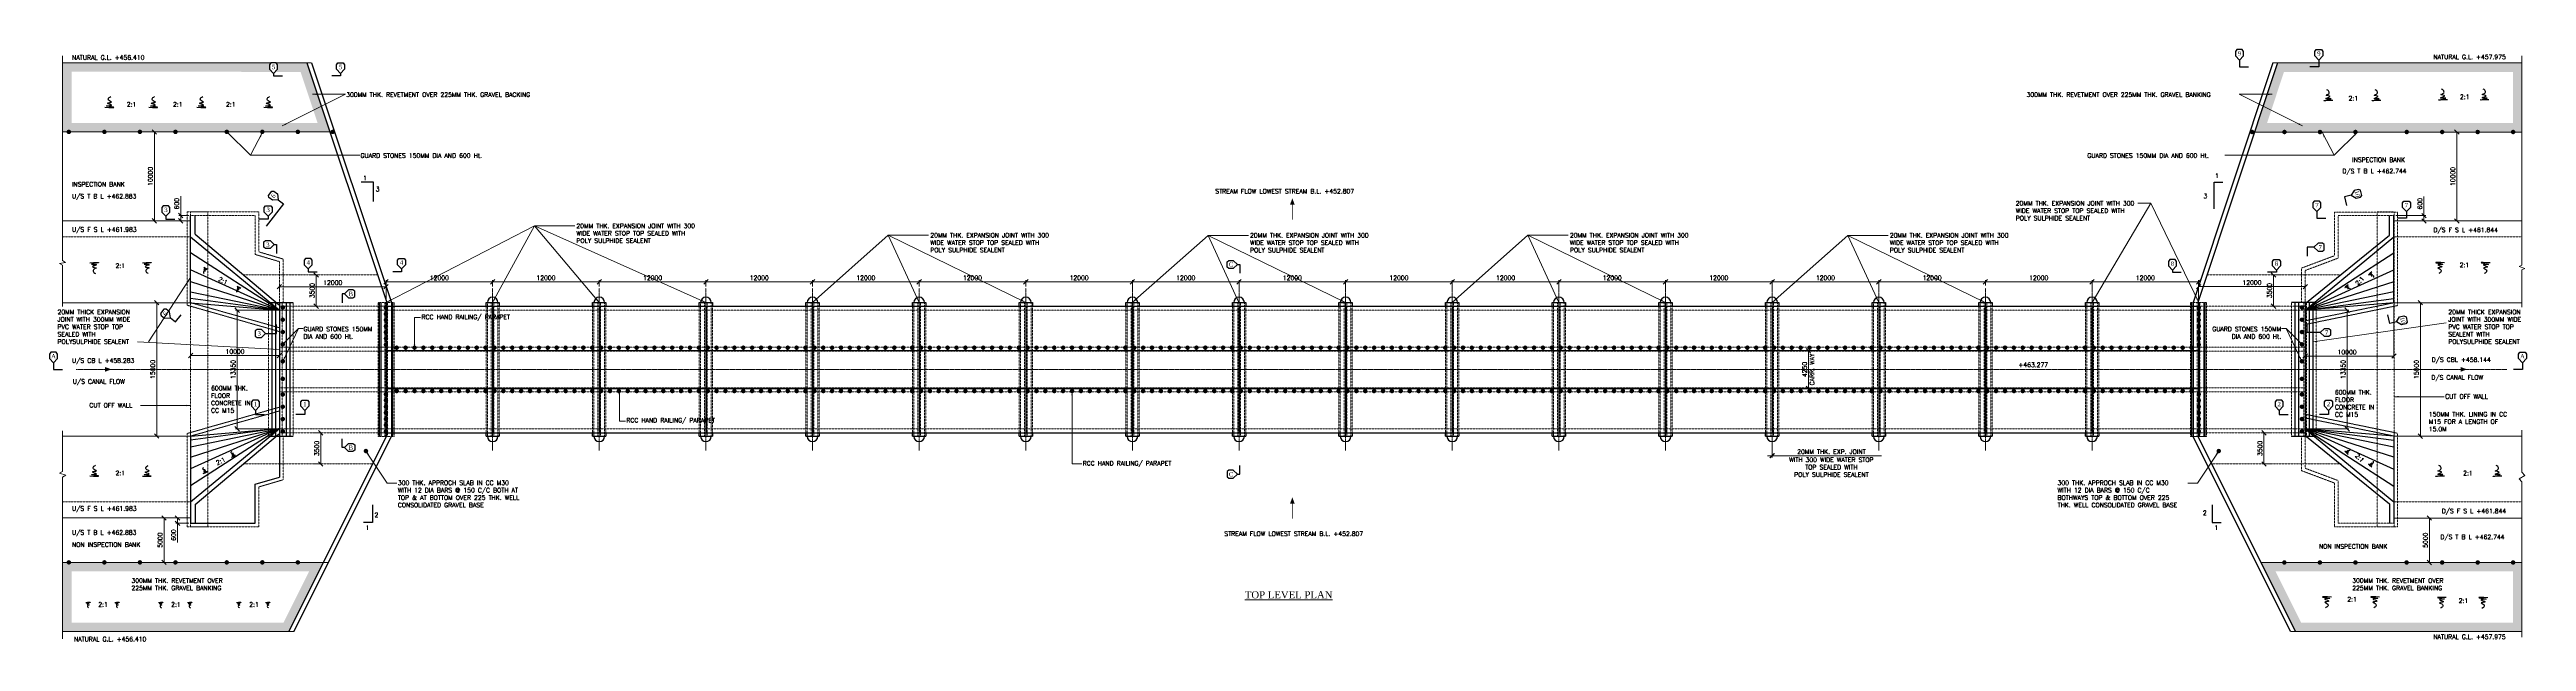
# Model space of a CAD drawing. Header units: millimetres. Extents: x -905235 to 365236, y -24492 to 346419.
# Drawn here: x -33461 to 245303, y 42135 to 108679 of the extents above; entities that cross this region are included whole.
import ezdxf
from ezdxf.enums import TextEntityAlignment as Align

# ---------------------------------------------------------------- set-up
doc = ezdxf.new("R2010")
doc.units = ezdxf.units.MM
doc.header["$LTSCALE"] = 9
doc.linetypes.add('CENTER2', pattern=[1.125, 0.75, -0.125, 0.125, -0.125])
doc.linetypes.add('HIDDEN', pattern=[0.375, 0.25, -0.125])
for name, color, linetype, lineweight in [('CENTER', 8, 'CENTER2', 9), ('R_DASHED', 183, 'HIDDEN', 9), ('R_DIMENSION', 8, 'Continuous', 15), ('R_P.C.C', 94, 'Continuous', 15), ('R_TEXT G', 7, 'Continuous', 18), ('R_TEXT S', 6, 'Continuous', 18), ('SEC MARK', 1, 'Continuous', 25)]:
    doc.layers.add(name, color=color, linetype=linetype, lineweight=lineweight)
doc.styles.add('ROMANS', font='romans.shx')
doc.styles.add('TIMES NR', font='times.ttf')
doc.dimstyles.new('DIM-200', dxfattribs={"dimscale": 200, "dimtxt": 2.5, "dimasz": 2.5, "dimexe": 1, "dimexo": 1, "dimgap": 1, "dimtad": 1, "dimdec": 0, "dimzin": 0, "dimdsep": 46, "dimtxsty": 'ROMANS', "dimblk": 'OBLIQUE', "dimcen": 1, "dimclrd": 256, "dimclre": 256, "dimclrt": 7, "dimadec": 0, "dimazin": 0, "dimtfac": 1, "dimtdec": 0, "dimtofl": 0, "dimtmove": 0, "dimatfit": 3, "dimfxl": 1, "dimtolj": 1, "dimtzin": 0, "dimlwd": 9, "dimlwe": 9, "dimarcsym": 0})
doc.dimstyles.new('DIM-200$0', dxfattribs={"dimscale": 200, "dimtxt": 2.5, "dimasz": 2.5, "dimexe": 1, "dimexo": 1, "dimgap": 1, "dimtad": 1, "dimdec": 0, "dimzin": 0, "dimdsep": 46, "dimtxsty": 'ROMANS', "dimblk": 'OBLIQUE', "dimcen": 1, "dimclrd": 256, "dimclre": 256, "dimclrt": 7, "dimadec": 0, "dimazin": 0, "dimtfac": 1, "dimtdec": 0, "dimtofl": 0, "dimtmove": 0, "dimatfit": 3, "dimfxl": 1, "dimtolj": 1, "dimtzin": 0, "dimlwd": 9, "dimlwe": 9, "dimarcsym": 0})
pattern_1 = [(228.012788, (1005.84, 297), (-11176, -12573), [187.947, -18606.766]), (184.96974, (880.11, 157.3), (16763.999993, 1397.00008), [322.5226, -31929.727]), (132.510447, (558.8, 129.36), (13970.000006, -15366.999995), [227.415, -22514.0975]), (267.27369, (13.97, -219.89), (1397.000003, 27940), [293.7025, -29076.5406]), (292.833654, (0, -513.26), (-6985, 16764), [287.9985, -28511.894]), (357.27369, (111.76, -778.69), (-27940, 1397.000003), [293.7025, -29076.5406]), (37.69424, (405.13, -792.66), (-18160.999999, -13970.000001), [388.4065, -38452.2134]), (72.255328, (712.47, -555.17), (9779.000003, 30733.999999), [366.696, -36302.891]), (121.429566, (824.23, -205.92), (-11176.000002, 18160.999999), [294.697, -29175.05]), (175.23636, (670.56, 45.54), (15367, -1397), [336.442, -16485.665]), (222.397438, (335.28, 73.48), (-16763.9999995, -15367.0000006), [435.093, -43074.225]), (138.814075, (1397, -233.86), (-9779, 8382), [148.5025, -14701.811]), (171.469234, (1285.24, -136.07), (18161, -2793.999997), [282.525, -27970.0514]), (225, (1005.8, -94.2), (-2e-13, -1397), [197.565, -1778.091]), (203.19859, (908.05, 73.48), (6985, 2794), [106.393, -10532.842]), (291.80141, (810.26, 31.57), (-1397, 4191), [150.461, -7372.614]), (30.96376, (866.14, -108.13), (4191, 2794), [244.376, -7901.464]), (161.56505, (1075.7, 17.6), (2794, -1397), [176.708, -4240.994]), (16.38954, (0, 31.57), (13970, 4191), [247.5484, -24507.355]), (70.346176, (237.49, 101.42), (-5588, -15367), [207.6794, -20560.2186]), (293.19859, (1075.69, 297), (-2794, 6985), [212.784, -10426.451]), (343.61046, (1159.51, 101.42), (-13970, 4191), [247.5484, -24507.355]), (339.443955, (0, -834.57), (-6985, 2794), [238.7194, -11697.254]), (294.77514, (223.52, -918.39), (-6985.00001, 15366.999996), [200.02, -19801.9764]), (66.80141, (1089.66, -1100), (2794, 6985), [212.784, -10426.451]), (17.354025, (1173.48, -904.42), (-18161, -5588), [234.1805, -23183.807]), (69.443955, (405.13, -1100), (-2794, -6985), [119.36, -11816.6136]), (101.30993, (1005.84, -1100), (-1397, 5588), [71.233, -7052.097]), (165.96376, (991.87, -1030.15), (4191, -1397), [287.9985, -5471.98]), (186.009006, (712.47, -960.3), (13970, 1397), [266.897, -26422.751]), (303.69007, (866.14, -233.86), (-1397, 2794), [201.478, -4835.477]), (353.157227, (977.9, -401.5), (23749, -2793.999999), [351.756, -34823.805]), (60.945396, (1327.15, -443.41), (-5588, -9779), [143.8295, -14239.166]), (90, (1397, -317.7), (-1397, 1397), [83.82, -1313.18]), (120.256437, (684.53, -918.39), (5588, -9779), [194.077, -19213.6674]), (48.012787, (586.74, -750.75), (11176, 12573), [375.8936, -18418.819]), (0, (838.2, -471.4), (1397, 1397), [363.22, -1033.78]), (325.304846, (1201.42, -471.35), (13970.000005, -9778.999992), [220.885, -21867.624]), (254.0546, (1383.03, -597.08), (-1397, -5588), [203.406, -9966.9075]), (207.645975, (1327.15, -792.66), (-26543.000001, -13969.999998), [331.18, -32786.8554]), (175.426079, (1033.78, -946.33), (-18161, 1397), [350.366, -34686.2156])]

# ---------------------------------------------------------------- blocks, each defined once
blk = doc.blocks.new('_Oblique')
at = {"color": 0, "linetype": 'ByBlock', "lineweight": -2}
blk.add_line((-0.5, -0.5), (0.5, 0.5), dxfattribs=at)
blk = doc.blocks.new('*D50')
at = {"layer": 'Defpoints', "color": 0}
for p in [(-18700, 90023), (-17584, 90023), (-17584, 89423)]:
    blk.add_point(p, dxfattribs=at)
at = {"layer": 'R_DIMENSION', "lineweight": 9}
for p, q in [((-18700, 90023), (-18700, 92185)), ((-17784, 90023), (-18900, 90023)), ((-17784, 89423), (-18900, 89423)), ((-18700, 89423), (-18700, 90023))]:
    blk.add_line(p, q, dxfattribs=at)
at = {"layer": 'R_DIMENSION', "lineweight": 9, "xscale": 500, "yscale": 500, "zscale": 500}
for p, rotation in [((-18700, 90023), 90), ((-18700, 89423), 270)]:
    blk.add_blockref('_Oblique', p, dxfattribs=dict(at, rotation=rotation))
at = {"layer": 'R_DIMENSION', "color": 7, "insert": (-19150, 91354), "char_height": 500, "attachment_point": 5, "rotation": 90, "style": 'ROMANS'}
blk.add_mtext('\\A1;600', dxfattribs=at)
blk = doc.blocks.new('*D51')
at = {"layer": 'Defpoints', "color": 0}
for p in [(230392, 90011), (230392, 89411), (233769, 90011)]:
    blk.add_point(p, dxfattribs=at)
at = {"layer": 'R_DIMENSION', "lineweight": 9}
for p, q in [((233769, 90011), (233769, 92173)), ((230592, 90011), (233969, 90011)), ((230592, 89411), (233969, 89411)), ((233769, 89411), (233769, 90011))]:
    blk.add_line(p, q, dxfattribs=at)
at = {"layer": 'R_DIMENSION', "lineweight": 9, "xscale": 500, "yscale": 500, "zscale": 500}
for p, rotation in [((233769, 90011), 90), ((233769, 89411), 270)]:
    blk.add_blockref('_Oblique', p, dxfattribs=dict(at, rotation=rotation))
at = {"layer": 'R_DIMENSION', "color": 7, "insert": (233319, 91342), "char_height": 500, "attachment_point": 5, "rotation": 90, "style": 'ROMANS'}
blk.add_mtext('\\A1;600', dxfattribs=at)
blk = doc.blocks.new('*D52')
at = {"layer": 'Defpoints', "color": 0}
for p in [(237472, 99411), (238392, 99411), (238392, 89411)]:
    blk.add_point(p, dxfattribs=at)
at = {"layer": 'R_DIMENSION', "lineweight": 9}
for p, q in [((238192, 99411), (237272, 99411)), ((237472, 89411), (237472, 99411)), ((238192, 89411), (237272, 89411))]:
    blk.add_line(p, q, dxfattribs=at)
at = {"layer": 'R_DIMENSION', "lineweight": 9, "xscale": 500, "yscale": 500, "zscale": 500}
for p, rotation in [((237472, 99411), 90), ((237472, 89411), 270)]:
    blk.add_blockref('_Oblique', p, dxfattribs=dict(at, rotation=rotation))
at = {"layer": 'R_DIMENSION', "color": 7, "insert": (237022, 94411), "char_height": 500, "attachment_point": 5, "rotation": 90, "style": 'ROMANS'}
blk.add_mtext('\\A1;10000', dxfattribs=at)
blk = doc.blocks.new('*D4')
at = {"layer": 'Defpoints', "color": 0}
for p in [(234189, 56011), (234189, 51011), (234379, 51011)]:
    blk.add_point(p, dxfattribs=at)
at = {"layer": 'R_DIMENSION', "lineweight": 9}
for p, q in [((234379, 56011), (234379, 51011)), ((234389, 56011), (234579, 56011)), ((234389, 51011), (234579, 51011))]:
    blk.add_line(p, q, dxfattribs=at)
at = {"layer": 'R_DIMENSION', "lineweight": 9, "xscale": 500, "yscale": 500, "zscale": 500}
for p, rotation in [((234379, 56011), 90), ((234379, 51011), 270)]:
    blk.add_blockref('_Oblique', p, dxfattribs=dict(at, rotation=rotation))
at = {"layer": 'R_DIMENSION', "color": 7, "insert": (233929, 53511), "char_height": 500, "attachment_point": 5, "rotation": 90, "style": 'ROMANS'}
blk.add_mtext('\\A1;5000', dxfattribs=at)
blk = doc.blocks.new('*D53')
at = {"layer": 'Defpoints', "color": 0}
for p in [(232456, 80211), (232456, 65211), (233368, 65211)]:
    blk.add_point(p, dxfattribs=at)
at = {"layer": 'R_DIMENSION', "lineweight": 9}
for p, q in [((232656, 80211), (233568, 80211)), ((233368, 80211), (233368, 65211)), ((232656, 65211), (233568, 65211))]:
    blk.add_line(p, q, dxfattribs=at)
at = {"layer": 'R_DIMENSION', "lineweight": 9, "xscale": 500, "yscale": 500, "zscale": 500}
for p, rotation in [((233368, 80211), 90), ((233368, 65211), 270)]:
    blk.add_blockref('_Oblique', p, dxfattribs=dict(at, rotation=rotation))
at = {"layer": 'R_DIMENSION', "color": 7, "insert": (232918, 72711), "char_height": 500, "attachment_point": 5, "rotation": 90, "style": 'ROMANS'}
blk.add_mtext('\\A1;15000', dxfattribs=at)
blk = doc.blocks.new('*D55')
at = {"layer": 'Defpoints', "color": 0}
for p in [(220392, 79386), (220392, 66036), (225125, 66036)]:
    blk.add_point(p, dxfattribs=at)
at = {"layer": 'R_DIMENSION', "lineweight": 9}
for p, q in [((220592, 79386), (225325, 79386)), ((225125, 79386), (225125, 66036)), ((220592, 66036), (225325, 66036))]:
    blk.add_line(p, q, dxfattribs=at)
at = {"layer": 'R_DIMENSION', "lineweight": 9, "xscale": 500, "yscale": 500, "zscale": 500}
for p, rotation in [((225125, 79386), 90), ((225125, 66036), 270)]:
    blk.add_blockref('_Oblique', p, dxfattribs=dict(at, rotation=rotation))
at = {"layer": 'R_DIMENSION', "color": 7, "insert": (224675, 72711), "char_height": 500, "attachment_point": 5, "rotation": 90, "style": 'ROMANS'}
blk.add_mtext('\\A1;13350', dxfattribs=at)
blk = doc.blocks.new('*D56')
at = {"layer": 'Defpoints', "color": 0}
for p in [(-20133, 56023), (-20577, 51023), (-20133, 51023)]:
    blk.add_point(p, dxfattribs=at)
at = {"layer": 'R_DIMENSION', "lineweight": 9}
for p, q in [((-20333, 56023), (-20777, 56023)), ((-20577, 56023), (-20577, 51023)), ((-20333, 51023), (-20777, 51023))]:
    blk.add_line(p, q, dxfattribs=at)
at = {"layer": 'R_DIMENSION', "lineweight": 9, "xscale": 500, "yscale": 500, "zscale": 500}
for p, rotation in [((-20577, 56023), 90), ((-20577, 51023), 270)]:
    blk.add_blockref('_Oblique', p, dxfattribs=dict(at, rotation=rotation))
at = {"layer": 'R_DIMENSION', "color": 7, "insert": (-21027, 53523), "char_height": 500, "attachment_point": 5, "rotation": 90, "style": 'ROMANS'}
blk.add_mtext('\\A1;5000', dxfattribs=at)
blk = doc.blocks.new('*D57')
at = {"layer": 'Defpoints', "color": 0}
for p in [(-20872, 80223), (-21400, 65223), (-20872, 65223)]:
    blk.add_point(p, dxfattribs=at)
at = {"layer": 'R_DIMENSION', "lineweight": 9}
for p, q in [((-21072, 80223), (-21600, 80223)), ((-21400, 80223), (-21400, 65223)), ((-21072, 65223), (-21600, 65223))]:
    blk.add_line(p, q, dxfattribs=at)
at = {"layer": 'R_DIMENSION', "lineweight": 9, "xscale": 500, "yscale": 500, "zscale": 500}
for p, rotation in [((-21400, 80223), 90), ((-21400, 65223), 270)]:
    blk.add_blockref('_Oblique', p, dxfattribs=dict(at, rotation=rotation))
at = {"layer": 'R_DIMENSION', "color": 7, "insert": (-21850, 72723), "char_height": 500, "attachment_point": 5, "rotation": 90, "style": 'ROMANS'}
blk.add_mtext('\\A1;15000', dxfattribs=at)
blk = doc.blocks.new('*D58')
at = {"layer": 'Defpoints', "color": 0}
for p in [(-6954, 79386), (-12351, 66036), (-7120, 66036)]:
    blk.add_point(p, dxfattribs=at)
at = {"layer": 'R_DIMENSION', "lineweight": 9}
for p, q in [((-7154, 79386), (-12551, 79386)), ((-12351, 79386), (-12351, 66036)), ((-7320, 66036), (-12551, 66036))]:
    blk.add_line(p, q, dxfattribs=at)
at = {"layer": 'R_DIMENSION', "lineweight": 9, "xscale": 500, "yscale": 500, "zscale": 500}
for p, rotation in [((-12351, 79386), 90), ((-12351, 66036), 270)]:
    blk.add_blockref('_Oblique', p, dxfattribs=dict(at, rotation=rotation))
at = {"layer": 'R_DIMENSION', "color": 7, "insert": (-12801, 72711), "char_height": 500, "attachment_point": 5, "rotation": 90, "style": 'ROMANS'}
blk.add_mtext('\\A1;13350', dxfattribs=at)
blk = doc.blocks.new('*D59')
at = {"layer": 'Defpoints', "color": 0}
for p in [(-17584, 56023), (-19054, 55423), (-17584, 55423)]:
    blk.add_point(p, dxfattribs=at)
at = {"layer": 'R_DIMENSION', "lineweight": 9}
for p, q in [((-17784, 56023), (-19254, 56023)), ((-19054, 56023), (-19054, 55423)), ((-17784, 55423), (-19254, 55423)), ((-19054, 55423), (-19054, 53261))]:
    blk.add_line(p, q, dxfattribs=at)
at = {"layer": 'R_DIMENSION', "lineweight": 9, "xscale": 500, "yscale": 500, "zscale": 500}
for p, rotation in [((-19054, 56023), 90), ((-19054, 55423), 270)]:
    blk.add_blockref('_Oblique', p, dxfattribs=dict(at, rotation=rotation))
at = {"layer": 'R_DIMENSION', "color": 7, "insert": (-19504, 54092), "char_height": 500, "attachment_point": 5, "rotation": 90, "style": 'ROMANS'}
blk.add_mtext('\\A1;600', dxfattribs=at)
blk = doc.blocks.new('*D60')
at = {"layer": 'Defpoints', "color": 0}
for p in [(-17584, 75330), (-7584, 74690), (-7584, 74288)]:
    blk.add_point(p, dxfattribs=at)
at = {"layer": 'R_DIMENSION', "lineweight": 9}
for p, q in [((-17584, 75130), (-17584, 74088)), ((-17584, 74288), (-7584, 74288)), ((-7584, 74490), (-7584, 74088))]:
    blk.add_line(p, q, dxfattribs=at)
at = {"layer": 'R_DIMENSION', "lineweight": 9, "xscale": 500, "yscale": 500, "zscale": 500, "rotation": 180}
blk.add_blockref('_Oblique', (-17584, 74288), dxfattribs=at)
at = {"layer": 'R_DIMENSION', "lineweight": 9, "xscale": 500, "yscale": 500, "zscale": 500}
blk.add_blockref('_Oblique', (-7584, 74288), dxfattribs=at)
at = {"layer": 'R_DIMENSION', "color": 7, "insert": (-12584, 74738), "char_height": 500, "attachment_point": 5, "style": 'ROMANS'}
blk.add_mtext('\\A1;10000', dxfattribs=at)
blk = doc.blocks.new('*D61')
at = {"layer": 'Defpoints', "color": 0}
for p in [(230392, 80211), (220392, 74854), (230392, 74218)]:
    blk.add_point(p, dxfattribs=at)
at = {"layer": 'R_DIMENSION', "lineweight": 9}
for p, q in [((230392, 80011), (230392, 74018)), ((220392, 74654), (220392, 74018)), ((220392, 74218), (230392, 74218))]:
    blk.add_line(p, q, dxfattribs=at)
at = {"layer": 'R_DIMENSION', "lineweight": 9, "xscale": 500, "yscale": 500, "zscale": 500, "rotation": 180}
blk.add_blockref('_Oblique', (220392, 74218), dxfattribs=at)
at = {"layer": 'R_DIMENSION', "lineweight": 9, "xscale": 500, "yscale": 500, "zscale": 500}
blk.add_blockref('_Oblique', (230392, 74218), dxfattribs=at)
at = {"layer": 'R_DIMENSION', "color": 7, "insert": (225114, 74668), "char_height": 500, "attachment_point": 5, "style": 'ROMANS'}
blk.add_mtext('\\A1;10000', dxfattribs=at)
blk = doc.blocks.new('*D110')
at = {"layer": 'Defpoints', "color": 0}
for p in [(16410, 82562), (16410, 82285), (4410, 80236)]:
    blk.add_point(p, dxfattribs=at)
at = {"layer": 'R_DIMENSION', "lineweight": 9}
for p, q in [((4410, 80436), (4410, 82762)), ((4410, 82562), (16410, 82562)), ((16410, 82485), (16410, 82762))]:
    blk.add_line(p, q, dxfattribs=at)
at = {"layer": 'R_DIMENSION', "lineweight": 9, "xscale": 500, "yscale": 500, "zscale": 500, "rotation": 180}
blk.add_blockref('_Oblique', (4410, 82562), dxfattribs=at)
at = {"layer": 'R_DIMENSION', "lineweight": 9, "xscale": 500, "yscale": 500, "zscale": 500}
blk.add_blockref('_Oblique', (16410, 82562), dxfattribs=at)
at = {"layer": 'R_DIMENSION', "color": 7, "insert": (10410, 83012), "char_height": 500, "attachment_point": 5, "style": 'ROMANS'}
blk.add_mtext('\\A1;12000', dxfattribs=at)
blk = doc.blocks.new('*D111')
at = {"layer": 'Defpoints', "color": 0}
for p in [(88410, 81435), (100410, 82562), (100410, 81426)]:
    blk.add_point(p, dxfattribs=at)
at = {"layer": 'R_DIMENSION', "lineweight": 9}
for p, q in [((88410, 81635), (88410, 82762)), ((88410, 82562), (100410, 82562)), ((100410, 81626), (100410, 82762))]:
    blk.add_line(p, q, dxfattribs=at)
at = {"layer": 'R_DIMENSION', "lineweight": 9, "xscale": 500, "yscale": 500, "zscale": 500, "rotation": 180}
blk.add_blockref('_Oblique', (88410, 82562), dxfattribs=at)
at = {"layer": 'R_DIMENSION', "lineweight": 9, "xscale": 500, "yscale": 500, "zscale": 500}
blk.add_blockref('_Oblique', (100410, 82562), dxfattribs=at)
at = {"layer": 'R_DIMENSION', "color": 7, "insert": (94410, 83012), "char_height": 500, "attachment_point": 5, "style": 'ROMANS'}
blk.add_mtext('\\A1;12000', dxfattribs=at)
blk = doc.blocks.new('*D112')
at = {"layer": 'Defpoints', "color": 0}
for p in [(100410, 81426), (112410, 82562), (112410, 81319)]:
    blk.add_point(p, dxfattribs=at)
at = {"layer": 'R_DIMENSION', "lineweight": 9}
for p, q in [((100410, 81626), (100410, 82762)), ((100410, 82562), (112410, 82562)), ((112410, 81519), (112410, 82762))]:
    blk.add_line(p, q, dxfattribs=at)
at = {"layer": 'R_DIMENSION', "lineweight": 9, "xscale": 500, "yscale": 500, "zscale": 500, "rotation": 180}
blk.add_blockref('_Oblique', (100410, 82562), dxfattribs=at)
at = {"layer": 'R_DIMENSION', "lineweight": 9, "xscale": 500, "yscale": 500, "zscale": 500}
blk.add_blockref('_Oblique', (112410, 82562), dxfattribs=at)
at = {"layer": 'R_DIMENSION', "color": 7, "insert": (106410, 83012), "char_height": 500, "attachment_point": 5, "style": 'ROMANS'}
blk.add_mtext('\\A1;12000', dxfattribs=at)
blk = doc.blocks.new('*D113')
at = {"layer": 'Defpoints', "color": 0}
for p in [(112410, 81319), (124410, 82562), (124410, 81508)]:
    blk.add_point(p, dxfattribs=at)
at = {"layer": 'R_DIMENSION', "lineweight": 9}
for p, q in [((112410, 81519), (112410, 82762)), ((112410, 82562), (124410, 82562)), ((124410, 81708), (124410, 82762))]:
    blk.add_line(p, q, dxfattribs=at)
at = {"layer": 'R_DIMENSION', "lineweight": 9, "xscale": 500, "yscale": 500, "zscale": 500, "rotation": 180}
blk.add_blockref('_Oblique', (112410, 82562), dxfattribs=at)
at = {"layer": 'R_DIMENSION', "lineweight": 9, "xscale": 500, "yscale": 500, "zscale": 500}
blk.add_blockref('_Oblique', (124410, 82562), dxfattribs=at)
at = {"layer": 'R_DIMENSION', "color": 7, "insert": (118410, 83012), "char_height": 500, "attachment_point": 5, "style": 'ROMANS'}
blk.add_mtext('\\A1;12000', dxfattribs=at)
blk = doc.blocks.new('*D114')
at = {"layer": 'Defpoints', "color": 0}
for p in [(124410, 81508), (136410, 82562), (136410, 81427)]:
    blk.add_point(p, dxfattribs=at)
at = {"layer": 'R_DIMENSION', "lineweight": 9}
for p, q in [((124410, 81708), (124410, 82762)), ((124410, 82562), (136410, 82562)), ((136410, 81627), (136410, 82762))]:
    blk.add_line(p, q, dxfattribs=at)
at = {"layer": 'R_DIMENSION', "lineweight": 9, "xscale": 500, "yscale": 500, "zscale": 500, "rotation": 180}
blk.add_blockref('_Oblique', (124410, 82562), dxfattribs=at)
at = {"layer": 'R_DIMENSION', "lineweight": 9, "xscale": 500, "yscale": 500, "zscale": 500}
blk.add_blockref('_Oblique', (136410, 82562), dxfattribs=at)
at = {"layer": 'R_DIMENSION', "color": 7, "insert": (130410, 83012), "char_height": 500, "attachment_point": 5, "style": 'ROMANS'}
blk.add_mtext('\\A1;12000', dxfattribs=at)
blk = doc.blocks.new('*D115')
at = {"layer": 'Defpoints', "color": 0}
for p in [(136410, 81427), (148410, 82562), (148410, 81408)]:
    blk.add_point(p, dxfattribs=at)
at = {"layer": 'R_DIMENSION', "lineweight": 9}
for p, q in [((136410, 81627), (136410, 82762)), ((136410, 82562), (148410, 82562)), ((148410, 81608), (148410, 82762))]:
    blk.add_line(p, q, dxfattribs=at)
at = {"layer": 'R_DIMENSION', "lineweight": 9, "xscale": 500, "yscale": 500, "zscale": 500, "rotation": 180}
blk.add_blockref('_Oblique', (136410, 82562), dxfattribs=at)
at = {"layer": 'R_DIMENSION', "lineweight": 9, "xscale": 500, "yscale": 500, "zscale": 500}
blk.add_blockref('_Oblique', (148410, 82562), dxfattribs=at)
at = {"layer": 'R_DIMENSION', "color": 7, "insert": (142410, 83012), "char_height": 500, "attachment_point": 5, "style": 'ROMANS'}
blk.add_mtext('\\A1;12000', dxfattribs=at)
blk = doc.blocks.new('*D116')
at = {"layer": 'Defpoints', "color": 0}
for p in [(148410, 81408), (160410, 82562), (160410, 81508)]:
    blk.add_point(p, dxfattribs=at)
at = {"layer": 'R_DIMENSION', "lineweight": 9}
for p, q in [((148410, 81608), (148410, 82762)), ((148410, 82562), (160410, 82562)), ((160410, 81708), (160410, 82762))]:
    blk.add_line(p, q, dxfattribs=at)
at = {"layer": 'R_DIMENSION', "lineweight": 9, "xscale": 500, "yscale": 500, "zscale": 500, "rotation": 180}
blk.add_blockref('_Oblique', (148410, 82562), dxfattribs=at)
at = {"layer": 'R_DIMENSION', "lineweight": 9, "xscale": 500, "yscale": 500, "zscale": 500}
blk.add_blockref('_Oblique', (160410, 82562), dxfattribs=at)
at = {"layer": 'R_DIMENSION', "color": 7, "insert": (154410, 83012), "char_height": 500, "attachment_point": 5, "style": 'ROMANS'}
blk.add_mtext('\\A1;12000', dxfattribs=at)
blk = doc.blocks.new('*D117')
at = {"layer": 'Defpoints', "color": 0}
for p in [(160410, 81508), (172410, 82562), (172410, 81415)]:
    blk.add_point(p, dxfattribs=at)
at = {"layer": 'R_DIMENSION', "lineweight": 9}
for p, q in [((160410, 81708), (160410, 82762)), ((160410, 82562), (172410, 82562)), ((172410, 81615), (172410, 82762))]:
    blk.add_line(p, q, dxfattribs=at)
at = {"layer": 'R_DIMENSION', "lineweight": 9, "xscale": 500, "yscale": 500, "zscale": 500, "rotation": 180}
blk.add_blockref('_Oblique', (160410, 82562), dxfattribs=at)
at = {"layer": 'R_DIMENSION', "lineweight": 9, "xscale": 500, "yscale": 500, "zscale": 500}
blk.add_blockref('_Oblique', (172410, 82562), dxfattribs=at)
at = {"layer": 'R_DIMENSION', "color": 7, "insert": (166410, 83012), "char_height": 500, "attachment_point": 5, "style": 'ROMANS'}
blk.add_mtext('\\A1;12000', dxfattribs=at)
blk = doc.blocks.new('*D118')
at = {"layer": 'Defpoints', "color": 0}
for p in [(172410, 81415), (184410, 82562), (184410, 81960)]:
    blk.add_point(p, dxfattribs=at)
at = {"layer": 'R_DIMENSION', "lineweight": 9}
for p, q in [((172410, 81615), (172410, 82762)), ((172410, 82562), (184410, 82562)), ((184410, 82160), (184410, 82762))]:
    blk.add_line(p, q, dxfattribs=at)
at = {"layer": 'R_DIMENSION', "lineweight": 9, "xscale": 500, "yscale": 500, "zscale": 500, "rotation": 180}
blk.add_blockref('_Oblique', (172410, 82562), dxfattribs=at)
at = {"layer": 'R_DIMENSION', "lineweight": 9, "xscale": 500, "yscale": 500, "zscale": 500}
blk.add_blockref('_Oblique', (184410, 82562), dxfattribs=at)
at = {"layer": 'R_DIMENSION', "color": 7, "insert": (178410, 83012), "char_height": 500, "attachment_point": 5, "style": 'ROMANS'}
blk.add_mtext('\\A1;12000', dxfattribs=at)
blk = doc.blocks.new('*D119')
at = {"layer": 'Defpoints', "color": 0}
for p in [(184410, 81960), (196410, 82562), (196410, 81441)]:
    blk.add_point(p, dxfattribs=at)
at = {"layer": 'R_DIMENSION', "lineweight": 9}
for p, q in [((184410, 82160), (184410, 82762)), ((184410, 82562), (196410, 82562)), ((196410, 81641), (196410, 82762))]:
    blk.add_line(p, q, dxfattribs=at)
at = {"layer": 'R_DIMENSION', "lineweight": 9, "xscale": 500, "yscale": 500, "zscale": 500, "rotation": 180}
blk.add_blockref('_Oblique', (184410, 82562), dxfattribs=at)
at = {"layer": 'R_DIMENSION', "lineweight": 9, "xscale": 500, "yscale": 500, "zscale": 500}
blk.add_blockref('_Oblique', (196410, 82562), dxfattribs=at)
at = {"layer": 'R_DIMENSION', "color": 7, "insert": (190410, 83012), "char_height": 500, "attachment_point": 5, "style": 'ROMANS'}
blk.add_mtext('\\A1;12000', dxfattribs=at)
blk = doc.blocks.new('*D120')
at = {"layer": 'Defpoints', "color": 0}
for p in [(196410, 81441), (208410, 82562), (208410, 80236)]:
    blk.add_point(p, dxfattribs=at)
at = {"layer": 'R_DIMENSION', "lineweight": 9}
for p, q in [((196410, 81641), (196410, 82762)), ((196410, 82562), (208410, 82562)), ((208410, 80436), (208410, 82762))]:
    blk.add_line(p, q, dxfattribs=at)
at = {"layer": 'R_DIMENSION', "lineweight": 9, "xscale": 500, "yscale": 500, "zscale": 500, "rotation": 180}
blk.add_blockref('_Oblique', (196410, 82562), dxfattribs=at)
at = {"layer": 'R_DIMENSION', "lineweight": 9, "xscale": 500, "yscale": 500, "zscale": 500}
blk.add_blockref('_Oblique', (208410, 82562), dxfattribs=at)
at = {"layer": 'R_DIMENSION', "color": 7, "insert": (202410, 83012), "char_height": 500, "attachment_point": 5, "style": 'ROMANS'}
blk.add_mtext('\\A1;12000', dxfattribs=at)
blk = doc.blocks.new('*D121')
at = {"layer": 'Defpoints', "color": 0}
for p in [(160400, 65586), (160420, 65586), (160420, 63010)]:
    blk.add_point(p, dxfattribs=at)
at = {"layer": 'R_DIMENSION', "lineweight": 9}
for p, q in [((160400, 65386), (160400, 62810)), ((160420, 65386), (160420, 62810)), ((160400, 63010), (159900, 63010)), ((160420, 63010), (172725, 63010))]:
    blk.add_line(p, q, dxfattribs=at)
at = {"layer": 'R_DIMENSION', "lineweight": 9, "xscale": 500, "yscale": 500, "zscale": 500}
blk.add_blockref('_Oblique', (160400, 63010), dxfattribs=at)
at = {"layer": 'R_DIMENSION', "lineweight": 9, "xscale": 500, "yscale": 500, "zscale": 500, "rotation": 180}
blk.add_blockref('_Oblique', (160420, 63010), dxfattribs=at)
at = {"layer": 'R_DIMENSION', "color": 7, "char_height": 500, "attachment_point": 5, "style": 'ROMANS'}
for s, insert in [('\\A1;{\\A0;WITH 300 WIDE WATER STOP \\PTOP SEALED WITH \\PPOLY SULPHIDE SEALENT}}', (167072, 61726)), ('\\A1;20{\\A0;MM THK. EXP. JOINT ', (167072, 63460))]:
    blk.add_mtext(s, dxfattribs=dict(at, insert=insert))
blk = doc.blocks.new('*D122')
at = {"layer": 'Defpoints', "color": 0}
for p in [(163465, 74836), (163465, 70586), (164483, 70586)]:
    blk.add_point(p, dxfattribs=at)
at = {"layer": 'R_DIMENSION', "lineweight": 9}
for p, q in [((163665, 74836), (164683, 74836)), ((164483, 74836), (164483, 70586)), ((163665, 70586), (164683, 70586))]:
    blk.add_line(p, q, dxfattribs=at)
at = {"layer": 'R_DIMENSION', "lineweight": 9, "xscale": 500, "yscale": 500, "zscale": 500}
for p, rotation in [((164483, 74836), 90), ((164483, 70586), 270)]:
    blk.add_blockref('_Oblique', p, dxfattribs=dict(at, rotation=rotation))
at = {"layer": 'R_DIMENSION', "color": 7, "insert": (164483, 72711), "char_height": 500, "attachment_point": 5, "rotation": 90, "style": 'ROMANS'}
blk.add_mtext('\\A1;4250\\PCARR. WAY', dxfattribs=at)
blk = doc.blocks.new('*D148')
at = {"layer": 'Defpoints', "color": 0}
for p in [(-22191, 99423), (-21665, 99423), (-22191, 89423)]:
    blk.add_point(p, dxfattribs=at)
at = {"layer": 'R_DIMENSION', "lineweight": 9}
for p, q in [((-21991, 99423), (-21465, 99423)), ((-21665, 89423), (-21665, 99423)), ((-21991, 89423), (-21465, 89423))]:
    blk.add_line(p, q, dxfattribs=at)
at = {"layer": 'R_DIMENSION', "lineweight": 9, "xscale": 500, "yscale": 500, "zscale": 500}
for p, rotation in [((-21665, 99423), 90), ((-21665, 89423), 270)]:
    blk.add_blockref('_Oblique', p, dxfattribs=dict(at, rotation=rotation))
at = {"layer": 'R_DIMENSION', "color": 7, "insert": (-22115, 94423), "char_height": 500, "attachment_point": 5, "rotation": 90, "style": 'ROMANS'}
blk.add_mtext('\\A1;10000', dxfattribs=at)
blk = doc.blocks.new('*D162')
at = {"layer": 'Defpoints', "color": 0}
for p in [(76410, 82562), (76410, 81848), (88410, 81435)]:
    blk.add_point(p, dxfattribs=at)
at = {"layer": 'R_DIMENSION', "lineweight": 9}
for p, q in [((76410, 82048), (76410, 82762)), ((88410, 82562), (76410, 82562)), ((88410, 81635), (88410, 82762))]:
    blk.add_line(p, q, dxfattribs=at)
at = {"layer": 'R_DIMENSION', "lineweight": 9, "xscale": 500, "yscale": 500, "zscale": 500, "rotation": 180}
blk.add_blockref('_Oblique', (76410, 82562), dxfattribs=at)
at = {"layer": 'R_DIMENSION', "lineweight": 9, "xscale": 500, "yscale": 500, "zscale": 500}
blk.add_blockref('_Oblique', (88410, 82562), dxfattribs=at)
at = {"layer": 'R_DIMENSION', "color": 7, "insert": (82410, 83012), "char_height": 500, "attachment_point": 5, "style": 'ROMANS'}
blk.add_mtext('\\A1;12000', dxfattribs=at)
blk = doc.blocks.new('*D163')
at = {"layer": 'Defpoints', "color": 0}
for p in [(64410, 82562), (64410, 81848), (76410, 81848)]:
    blk.add_point(p, dxfattribs=at)
at = {"layer": 'R_DIMENSION', "lineweight": 9}
for p, q in [((64410, 82048), (64410, 82762)), ((76410, 82562), (64410, 82562)), ((76410, 82048), (76410, 82762))]:
    blk.add_line(p, q, dxfattribs=at)
at = {"layer": 'R_DIMENSION', "lineweight": 9, "xscale": 500, "yscale": 500, "zscale": 500, "rotation": 180}
blk.add_blockref('_Oblique', (64410, 82562), dxfattribs=at)
at = {"layer": 'R_DIMENSION', "lineweight": 9, "xscale": 500, "yscale": 500, "zscale": 500}
blk.add_blockref('_Oblique', (76410, 82562), dxfattribs=at)
at = {"layer": 'R_DIMENSION', "color": 7, "insert": (70410, 83012), "char_height": 500, "attachment_point": 5, "style": 'ROMANS'}
blk.add_mtext('\\A1;12000', dxfattribs=at)
blk = doc.blocks.new('*D164')
at = {"layer": 'Defpoints', "color": 0}
for p in [(52410, 82562), (52410, 81848), (64410, 81848)]:
    blk.add_point(p, dxfattribs=at)
at = {"layer": 'R_DIMENSION', "lineweight": 9}
for p, q in [((52410, 82048), (52410, 82762)), ((64410, 82562), (52410, 82562)), ((64410, 82048), (64410, 82762))]:
    blk.add_line(p, q, dxfattribs=at)
at = {"layer": 'R_DIMENSION', "lineweight": 9, "xscale": 500, "yscale": 500, "zscale": 500, "rotation": 180}
blk.add_blockref('_Oblique', (52410, 82562), dxfattribs=at)
at = {"layer": 'R_DIMENSION', "lineweight": 9, "xscale": 500, "yscale": 500, "zscale": 500}
blk.add_blockref('_Oblique', (64410, 82562), dxfattribs=at)
at = {"layer": 'R_DIMENSION', "color": 7, "insert": (58410, 83012), "char_height": 500, "attachment_point": 5, "style": 'ROMANS'}
blk.add_mtext('\\A1;12000', dxfattribs=at)
blk = doc.blocks.new('*D165')
at = {"layer": 'Defpoints', "color": 0}
for p in [(40410, 82562), (40410, 81848), (52410, 81848)]:
    blk.add_point(p, dxfattribs=at)
at = {"layer": 'R_DIMENSION', "lineweight": 9}
for p, q in [((40410, 82048), (40410, 82762)), ((52410, 82562), (40410, 82562)), ((52410, 82048), (52410, 82762))]:
    blk.add_line(p, q, dxfattribs=at)
at = {"layer": 'R_DIMENSION', "lineweight": 9, "xscale": 500, "yscale": 500, "zscale": 500, "rotation": 180}
blk.add_blockref('_Oblique', (40410, 82562), dxfattribs=at)
at = {"layer": 'R_DIMENSION', "lineweight": 9, "xscale": 500, "yscale": 500, "zscale": 500}
blk.add_blockref('_Oblique', (52410, 82562), dxfattribs=at)
at = {"layer": 'R_DIMENSION', "color": 7, "insert": (46410, 83012), "char_height": 500, "attachment_point": 5, "style": 'ROMANS'}
blk.add_mtext('\\A1;12000', dxfattribs=at)
blk = doc.blocks.new('*D166')
at = {"layer": 'Defpoints', "color": 0}
for p in [(28410, 82562), (28410, 81848), (40410, 81848)]:
    blk.add_point(p, dxfattribs=at)
at = {"layer": 'R_DIMENSION', "lineweight": 9}
for p, q in [((28410, 82048), (28410, 82762)), ((40410, 82562), (28410, 82562)), ((40410, 82048), (40410, 82762))]:
    blk.add_line(p, q, dxfattribs=at)
at = {"layer": 'R_DIMENSION', "lineweight": 9, "xscale": 500, "yscale": 500, "zscale": 500, "rotation": 180}
blk.add_blockref('_Oblique', (28410, 82562), dxfattribs=at)
at = {"layer": 'R_DIMENSION', "lineweight": 9, "xscale": 500, "yscale": 500, "zscale": 500}
blk.add_blockref('_Oblique', (40410, 82562), dxfattribs=at)
at = {"layer": 'R_DIMENSION', "color": 7, "insert": (34410, 83012), "char_height": 500, "attachment_point": 5, "style": 'ROMANS'}
blk.add_mtext('\\A1;12000', dxfattribs=at)
blk = doc.blocks.new('*D167')
at = {"layer": 'Defpoints', "color": 0}
for p in [(16410, 82562), (16410, 81848), (28410, 81848)]:
    blk.add_point(p, dxfattribs=at)
at = {"layer": 'R_DIMENSION', "lineweight": 9}
for p, q in [((16410, 82048), (16410, 82762)), ((28410, 82562), (16410, 82562)), ((28410, 82048), (28410, 82762))]:
    blk.add_line(p, q, dxfattribs=at)
at = {"layer": 'R_DIMENSION', "lineweight": 9, "xscale": 500, "yscale": 500, "zscale": 500, "rotation": 180}
blk.add_blockref('_Oblique', (16410, 82562), dxfattribs=at)
at = {"layer": 'R_DIMENSION', "lineweight": 9, "xscale": 500, "yscale": 500, "zscale": 500}
blk.add_blockref('_Oblique', (28410, 82562), dxfattribs=at)
at = {"layer": 'R_DIMENSION', "color": 7, "insert": (22410, 83012), "char_height": 500, "attachment_point": 5, "style": 'ROMANS'}
blk.add_mtext('\\A1;12000', dxfattribs=at)
blk = doc.blocks.new('*D177')
at = {"layer": 'Defpoints', "color": 0}
for p in [(-7590, 82022), (-7590, 81380), (4410, 80236)]:
    blk.add_point(p, dxfattribs=at)
at = {"layer": 'R_DIMENSION', "lineweight": 9}
for p, q in [((-7590, 81580), (-7590, 82222)), ((4410, 82022), (-7590, 82022)), ((4410, 80436), (4410, 82222))]:
    blk.add_line(p, q, dxfattribs=at)
at = {"layer": 'R_DIMENSION', "lineweight": 9, "xscale": 500, "yscale": 500, "zscale": 500, "rotation": 180}
blk.add_blockref('_Oblique', (-7590, 82022), dxfattribs=at)
at = {"layer": 'R_DIMENSION', "lineweight": 9, "xscale": 500, "yscale": 500, "zscale": 500}
blk.add_blockref('_Oblique', (4410, 82022), dxfattribs=at)
at = {"layer": 'R_DIMENSION', "color": 7, "insert": (-1590, 82472), "char_height": 500, "attachment_point": 5, "style": 'ROMANS'}
blk.add_mtext('\\A1;12000', dxfattribs=at)
blk = doc.blocks.new('*D178')
at = {"layer": 'Defpoints', "color": 0}
for p in [(208410, 82030), (220410, 81441), (208410, 80236)]:
    blk.add_point(p, dxfattribs=at)
at = {"layer": 'R_DIMENSION', "lineweight": 9}
for p, q in [((208410, 80436), (208410, 82230)), ((220410, 82030), (208410, 82030)), ((220410, 81641), (220410, 82230))]:
    blk.add_line(p, q, dxfattribs=at)
at = {"layer": 'R_DIMENSION', "lineweight": 9, "xscale": 500, "yscale": 500, "zscale": 500, "rotation": 180}
blk.add_blockref('_Oblique', (208410, 82030), dxfattribs=at)
at = {"layer": 'R_DIMENSION', "lineweight": 9, "xscale": 500, "yscale": 500, "zscale": 500}
blk.add_blockref('_Oblique', (220410, 82030), dxfattribs=at)
at = {"layer": 'R_DIMENSION', "color": 7, "insert": (214410, 82480), "char_height": 500, "attachment_point": 5, "style": 'ROMANS'}
blk.add_mtext('\\A1;12000', dxfattribs=at)
blk = doc.blocks.new('*D207')
at = {"layer": 'Defpoints', "color": 0}
for p in [(-3880, 65586), (-3880, 62086), (-2940, 62086)]:
    blk.add_point(p, dxfattribs=at)
at = {"layer": 'R_DIMENSION', "lineweight": 9}
for p, q in [((-3680, 65586), (-2740, 65586)), ((-2940, 65586), (-2940, 62086)), ((-3680, 62086), (-2740, 62086))]:
    blk.add_line(p, q, dxfattribs=at)
at = {"layer": 'R_DIMENSION', "lineweight": 9, "xscale": 500, "yscale": 500, "zscale": 500}
for p, rotation in [((-2940, 65586), 90), ((-2940, 62086), 270)]:
    blk.add_blockref('_Oblique', p, dxfattribs=dict(at, rotation=rotation))
at = {"layer": 'R_DIMENSION', "color": 7, "insert": (-3390, 63836), "char_height": 500, "attachment_point": 5, "rotation": 90, "style": 'ROMANS'}
blk.add_mtext('\\A1;3500', dxfattribs=at)
blk = doc.blocks.new('*D208')
at = {"layer": 'Defpoints', "color": 0}
for p in [(-4400, 83336), (-3460, 83336), (-4400, 79836)]:
    blk.add_point(p, dxfattribs=at)
at = {"layer": 'R_DIMENSION', "lineweight": 9}
for p, q in [((-4200, 83336), (-3260, 83336)), ((-3460, 79836), (-3460, 83336)), ((-4200, 79836), (-3260, 79836))]:
    blk.add_line(p, q, dxfattribs=at)
at = {"layer": 'R_DIMENSION', "lineweight": 9, "xscale": 500, "yscale": 500, "zscale": 500}
for p, rotation in [((-3460, 83336), 90), ((-3460, 79836), 270)]:
    blk.add_blockref('_Oblique', p, dxfattribs=dict(at, rotation=rotation))
at = {"layer": 'R_DIMENSION', "color": 7, "insert": (-3910, 81586), "char_height": 500, "attachment_point": 5, "rotation": 90, "style": 'ROMANS'}
blk.add_mtext('\\A1;3500', dxfattribs=at)
blk = doc.blocks.new('*D210')
at = {"layer": 'Defpoints', "color": 0}
for p in [(216700, 65586), (215760, 62086), (216700, 62086)]:
    blk.add_point(p, dxfattribs=at)
at = {"layer": 'R_DIMENSION', "lineweight": 9}
for p, q in [((216500, 65586), (215560, 65586)), ((215760, 65586), (215760, 62086)), ((216500, 62086), (215560, 62086))]:
    blk.add_line(p, q, dxfattribs=at)
at = {"layer": 'R_DIMENSION', "lineweight": 9, "xscale": 500, "yscale": 500, "zscale": 500}
for p, rotation in [((215760, 65586), 90), ((215760, 62086), 270)]:
    blk.add_blockref('_Oblique', p, dxfattribs=dict(at, rotation=rotation))
at = {"layer": 'R_DIMENSION', "color": 7, "insert": (215310, 63836), "char_height": 500, "attachment_point": 5, "rotation": 90, "style": 'ROMANS'}
blk.add_mtext('\\A1;3500', dxfattribs=at)
blk = doc.blocks.new('*D209')
at = {"layer": 'Defpoints', "color": 0}
for p in [(216830, 83336), (217770, 83336), (217770, 79836)]:
    blk.add_point(p, dxfattribs=at)
at = {"layer": 'R_DIMENSION', "lineweight": 9}
for p, q in [((217570, 83336), (216630, 83336)), ((216830, 79836), (216830, 83336)), ((217570, 79836), (216630, 79836))]:
    blk.add_line(p, q, dxfattribs=at)
at = {"layer": 'R_DIMENSION', "lineweight": 9, "xscale": 500, "yscale": 500, "zscale": 500}
for p, rotation in [((216830, 83336), 90), ((216830, 79836), 270)]:
    blk.add_blockref('_Oblique', p, dxfattribs=dict(at, rotation=rotation))
at = {"layer": 'R_DIMENSION', "color": 7, "insert": (216380, 81586), "char_height": 500, "attachment_point": 5, "rotation": 90, "style": 'ROMANS'}
blk.add_mtext('\\A1;3500', dxfattribs=at)

msp = doc.modelspace()

# ---------------------------------------------------------------- hatches: boundary and pattern name
h = msp.add_hatch()
h.set_pattern_fill('GRAVEL', color=22, scale=55)
h.set_pattern_definition(pattern_1)
h.paths.add_polyline_path([(-8694.1, 106976.5), (-8544, 107176.6), (-31983.9, 107184.7), (-31983.9, 99422.7), (-31414.7, 99422.7, -1.03252879), (-31164.8, 99422.7), (-27414.7, 99422.7, -1.03252879), (-27164.8, 99422.7), (-23414.7, 99422.7, -1.03252879), (-23164.8, 99422.7), (-19414.7, 99422.7, -1.03252879), (-19164.8, 99422.7), (-13639.7, 99422.7, -1.03252879), (-13389.8, 99422.7), (-9639.7, 99422.7, -1.03252879), (-9389.8, 99422.7), (-5639.7, 99422.7, -1.03252879), (-5389.8, 99422.7), (-1906.4, 99422.7), (-4490.6, 107175.2), (-7944, 107176.4), (-7794.1, 106976.5), (-7794.1, 106476.5), (-8078.4, 106176.5), (-5211.4, 106175.5), (-3293.8, 100422.7), (-30983.9, 100422.7), (-30983.9, 106184.4), (-8409.9, 106176.6), (-8694.1, 106476.5)])
h = msp.add_hatch()
h.set_pattern_fill('GRAVEL', color=22, scale=55)
h.set_pattern_definition(pattern_1)
h.paths.add_polyline_path([(244792.1, 107173.5), (217298.2, 107173.5), (214710.8, 99411.4), (217943.5, 99411.4, -1), (218193.5, 99411.4), (221943.5, 99411.4, -1), (222193.5, 99411.4), (225929.5, 99411.4, -1), (226179.5, 99411.4), (231704.5, 99411.4, -1), (231954.5, 99411.4), (235690.4, 99411.4, -1), (235940.4, 99411.4), (239690.4, 99411.4, -1), (239940.4, 99411.4), (243676.3, 99411.4, -1), (243926.3, 99411.4), (244792.1, 99411.4)])
h.paths.add_polyline_path([(243792.1, 106173.5), (243792.1, 100411.4), (216098.2, 100411.4), (218018.9, 106173.5)], flags=16)
edge = h.paths.add_edge_path(flags=0)
edge.add_spline(control_points=[(235752.4, 104227.8), (235681.1, 104213.2), (236070.3, 104122.8), (236083.3, 103741.1), (235339.8, 103586.9), (236543.2, 103510.9), (235145.6, 103182.8), (236860.6, 103243.7), (234732, 102955.5), (235814.6, 103004), (236407.4, 103030.5)], knot_values=[0, 0, 0, 0, 218.23320914, 522.78050257, 917.53756499, 1385.40509165, 1904.35757356, 2487.23955452, 3291.11197712, 4264.30664842, 4264.30664842, 4264.30664842, 4264.30664842], degree=3, periodic=0)
edge = h.paths.add_edge_path(flags=0)
edge.add_spline(control_points=[(228260.2, 104158.4), (228189, 104143.7), (228578.2, 104053.4), (228591.2, 103671.6), (227847.6, 103517.4), (229051, 103441.4), (227653.4, 103113.3), (229368.5, 103174.3), (227239.8, 102886.1), (228322.4, 102934.5), (228915.3, 102961.1)], knot_values=[0, 0, 0, 0, 218.23320914, 522.78050257, 917.53756499, 1385.40509165, 1904.35757356, 2487.23955452, 3291.11197712, 4264.30664842, 4264.30664842, 4264.30664842, 4264.30664842], degree=3, periodic=0)
edge = h.paths.add_edge_path(flags=0)
edge.add_spline(control_points=[(240425.5, 104237), (240354.2, 104222.3), (240743.4, 104132), (240756.4, 103750.2), (240012.9, 103596), (241216.3, 103520), (239818.7, 103191.9), (241533.7, 103252.9), (239405.1, 102964.6), (240487.6, 103013.1), (241080.5, 103039.6)], knot_values=[0, 0, 0, 0, 218.23320914, 522.78050257, 917.53756499, 1385.40509165, 1904.35757356, 2487.23955452, 3291.11197712, 4264.30664842, 4264.30664842, 4264.30664842, 4264.30664842], degree=3, periodic=0)
edge = h.paths.add_edge_path(flags=0)
edge.add_spline(control_points=[(222840.2, 104158.4), (222769, 104143.7), (223158.2, 104053.4), (223171.2, 103671.6), (222427.6, 103517.4), (223631, 103441.4), (222233.4, 103113.3), (223948.5, 103174.3), (221819.8, 102886.1), (222902.4, 102934.5), (223495.3, 102961.1)], knot_values=[0, 0, 0, 0, 218.23320914, 522.78050257, 917.53756499, 1385.40509165, 1904.35757356, 2487.23955452, 3291.11197712, 4264.30664842, 4264.30664842, 4264.30664842, 4264.30664842], degree=3, periodic=0)
h.paths.add_polyline_path([(225227.5, 102833.8), (226382.3, 102833.8), (226382.3, 103583.8), (225227.5, 103583.8)], flags=8)
h.paths.add_polyline_path([(237761.7, 102993.8), (238916.5, 102993.8), (238916.5, 103743.8), (237761.7, 103743.8)], flags=8)
h = msp.add_hatch()
h.set_pattern_fill('GRAVEL', color=22, scale=55)
h.set_pattern_definition([(228.01279, (1005.84, 297), (-11176, -12573), [187.947, -18606.766]), (184.96974, (880.11, 157.3), (16763.999993, 1397.00008), [322.523, -31929.727]), (132.51045, (558.8, 129.36), (13970, -15367), [227.415, -22514.098]), (267.27369, (13.97, -219.89), (1397, 27940), [293.702, -29076.54]), (292.83365, (0, -513.26), (-6985, 16764), [287.999, -28511.894]), (357.27369, (111.76, -778.69), (-27940, 1397), [293.702, -29076.54]), (37.69424, (405.13, -792.66), (-18161, -13970), [388.407, -38452.213]), (72.25533, (712.47, -555.17), (9779.000003, 30734), [366.696, -36302.891]), (121.42957, (824.23, -205.92), (-11176, 18161), [294.697, -29175.05]), (175.23636, (670.56, 45.54), (15367, -1397), [336.442, -16485.665]), (222.39744, (335.28, 73.48), (-16764, -15367), [435.093, -43074.225]), (138.81407, (1397, -233.86), (-9779, 8382), [148.502, -14701.81]), (171.46923, (1285.24, -136.07), (18161, -2794), [282.525, -27970.051]), (225, (1005.8, -94.2), (-2e-13, -1397), [197.565, -1778.09]), (203.1986, (908.05, 73.48), (6985, 2794), [106.393, -10532.842]), (291.8014, (810.26, 31.57), (-1397, 4191), [150.46, -7372.614]), (30.96376, (866.14, -108.13), (4191, 2794), [244.376, -7901.464]), (161.56505, (1075.7, 17.6), (2794, -1397), [176.708, -4240.994]), (16.38954, (0, 31.57), (13970, 4191), [247.548, -24507.355]), (70.34618, (237.49, 101.42), (-5588, -15367), [207.68, -20560.219]), (293.1986, (1075.69, 297), (-2794, 6985), [212.784, -10426.45]), (343.61046, (1159.51, 101.42), (-13970, 4191), [247.548, -24507.355]), (339.44395, (0, -834.57), (-6985, 2794), [238.72, -11697.254]), (294.77514, (223.52, -918.39), (-6985.00001, 15367), [200.02, -19801.976]), (66.8014, (1089.66, -1100), (2794, 6985), [212.784, -10426.45]), (17.35402, (1173.48, -904.42), (-18161, -5588), [234.18, -23183.807]), (69.44395, (405.13, -1100), (-2794, -6985), [119.36, -11816.614]), (101.30993, (1005.84, -1100), (-1397, 5588), [71.233, -7052.097]), (165.96376, (991.87, -1030.15), (4191, -1397), [287.999, -5471.98]), (186.009, (712.47, -960.3), (13970, 1397), [266.897, -26422.75]), (303.6901, (866.14, -233.86), (-1397, 2794), [201.478, -4835.477]), (353.15723, (977.9, -401.5), (23749, -2794), [351.756, -34823.805]), (60.9454, (1327.15, -443.41), (-5588, -9779), [143.83, -14239.166]), (90, (1397, -317.7), (-1397, 1397), [83.82, -1313.18]), (120.25644, (684.53, -918.39), (5588, -9779), [194.077, -19213.667]), (48.01279, (586.74, -750.75), (11176, 12573), [375.894, -18418.82]), (0, (838.2, -471.4), (1397, 1397), [363.22, -1033.78]), (325.30485, (1201.42, -471.35), (13970, -9778.99999), [220.885, -21867.624]), (254.0546, (1383.03, -597.08), (-1397, -5588), [203.406, -9966.908]), (207.64598, (1327.15, -792.66), (-26543, -13970), [331.18, -32786.855]), (175.42608, (1033.78, -946.33), (-18161, 1397), [350.366, -34686.216])])
h.paths.add_polyline_path([(-2624.8, 51022.7), (-5389.7, 51022.7, -1), (-5639.7, 51022.7), (-9389.7, 51022.7, -1), (-9639.7, 51022.7), (-13389.7, 51022.7, -1), (-13639.7, 51022.7), (-19164.7, 51022.7, -1), (-19414.7, 51022.7), (-23164.7, 51022.7, -1), (-23414.7, 51022.7), (-27164.7, 51022.7, -1), (-27414.7, 51022.7), (-31164.7, 51022.7, -1), (-31414.7, 51022.7), (-31983.9, 51022.7), (-31983.9, 43260.6), (-6510.5, 43251.2)])
h.paths.add_polyline_path([(-30983.9, 44251.2), (-30983.9, 50022.7), (-4242.8, 50022.7), (-7128.6, 44251.2)], flags=16)
h.paths.add_polyline_path([(-28830.2, 45881.2), (-27675.5, 45881.2), (-27675.5, 46631.2), (-28830.2, 46631.2)], flags=8)
h = msp.add_hatch()
h.set_pattern_fill('GRAVEL', color=22, scale=55)
h.set_pattern_definition(pattern_1)
h.paths.add_polyline_path([(244792.1, 51011.4), (243926.3, 51011.4, -1), (243676.3, 51011.4), (239940.4, 51011.4, -1), (239690.4, 51011.4), (235940.4, 51011.4, -1), (235690.4, 51011.4), (231940.4, 51011.4, -1), (231690.4, 51011.4), (226179.5, 51011.4, -1), (225929.5, 51011.4), (222179.5, 51011.4, -1), (221929.5, 51011.4), (218179.5, 51011.4, -1), (217929.5, 51011.4), (215438.6, 51011.4), (219319.6, 43249.4), (244792.1, 43249.4)])
h.paths.add_polyline_path([(243792.1, 50011.4), (243792.1, 44249.4), (219937.7, 44249.4), (217056.6, 50011.4)], flags=16)
edge = h.paths.add_edge_path(flags=0)
edge.add_spline(control_points=[(228260.2, 46337), (228189, 46351.6), (228578.2, 46442), (228591.2, 46823.7), (227847.6, 46977.9), (229051, 47053.9), (227653.4, 47382.1), (229368.5, 47321.1), (227239.8, 47609.3), (228322.4, 47560.8), (228915.3, 47534.3)], knot_values=[0, 0, 0, 0, 218.23320914, 522.78050257, 917.53756499, 1385.40509165, 1904.35757356, 2487.23955452, 3291.11197712, 4264.30664842, 4264.30664842, 4264.30664842, 4264.30664842], degree=3, periodic=0)
edge = h.paths.add_edge_path(flags=0)
edge.add_spline(control_points=[(222840.2, 46337), (222769, 46351.6), (223158.2, 46442), (223171.2, 46823.7), (222427.6, 46977.9), (223631, 47053.9), (222233.4, 47382.1), (223948.5, 47321.1), (221819.8, 47609.3), (222902.4, 47560.8), (223495.3, 47534.3)], knot_values=[0, 0, 0, 0, 218.23320914, 522.78050257, 917.53756499, 1385.40509165, 1904.35757356, 2487.23955452, 3291.11197712, 4264.30664842, 4264.30664842, 4264.30664842, 4264.30664842], degree=3, periodic=0)
edge = h.paths.add_edge_path(flags=0)
edge.add_spline(control_points=[(235752.4, 46267.5), (235681.1, 46282.2), (236070.3, 46372.5), (236083.3, 46754.3), (235339.8, 46908.4), (236543.2, 46984.5), (235145.6, 47312.6), (236860.6, 47251.6), (234732, 47539.8), (235814.6, 47491.4), (236407.4, 47464.8)], knot_values=[0, 0, 0, 0, 218.23320914, 522.78050257, 917.53756499, 1385.40509165, 1904.35757356, 2487.23955452, 3291.11197712, 4264.30664842, 4264.30664842, 4264.30664842, 4264.30664842], degree=3, periodic=0)
edge = h.paths.add_edge_path(flags=0)
edge.add_spline(control_points=[(240425.5, 46258.4), (240354.2, 46273.1), (240743.4, 46363.4), (240756.4, 46745.2), (240012.9, 46899.3), (241216.3, 46975.4), (239818.7, 47303.5), (241533.7, 47242.5), (239405.1, 47530.7), (240487.6, 47482.2), (241080.5, 47455.7)], knot_values=[0, 0, 0, 0, 218.23320914, 522.78050257, 917.53756499, 1385.40509165, 1904.35757356, 2487.23955452, 3291.11197712, 4264.30664842, 4264.30664842, 4264.30664842, 4264.30664842], degree=3, periodic=0)
h.paths.add_polyline_path([(225227.5, 46911.5), (226382.3, 46911.5), (226382.3, 47661.5), (225227.5, 47661.5)], flags=8)
h.paths.add_polyline_path([(237761.7, 46751.5), (238916.5, 46751.5), (238916.5, 47501.5), (237761.7, 47501.5)], flags=8)

# ---------------------------------------------------------------- linework, layer by layer
for p, q in [((-4490.6, 107175.2), (4489, 80236.4)), ((-3963.4, 107175), (5016.1, 80236.4)), ((216771.1, 107173.5), (207792.1, 80236.4)), ((217298.2, 107173.5), (208319.1, 80236.4)), ((-17583.9, 89422.7), (-17583.9, 90022.7)), ((-17583.9, 87622.7), (-17583.9, 89422.7)), ((-17083.9, 87931.5), (-17083.9, 90022.7)), ((229892.1, 87818.5), (229892.1, 90011.4)), ((230392.1, 89411.4), (230392.1, 90011.4)), ((230392.1, 87611.4), (230392.1, 89411.4)), ((-17583.9, 87622.7), (-7583.9, 79386.4)), ((-17583.9, 80222.7), (-17583.9, 87622.7)), ((-17083.9, 87931.5), (-7583.9, 79945.6)), ((220392.1, 79386.4), (230392.1, 87611.4)), ((220535, 80236.4), (229892.1, 87818.5)), ((230392.1, 80211.4), (230392.1, 87611.4)), ((-17583.9, 80222.7), (-7583.9, 79386.4)), ((-8833.9, 80236.4), (-6033.9, 80236.4)), ((-8433.9, 80236.4), (-8433.9, 65194.7)), ((-8033.9, 80236.4), (-8033.9, 65194.7)), ((-7583.9, 80236.4), (-7583.9, 65194.7)), ((-6833.9, 80236.4), (-6833.9, 65194.7)), ((-6433.9, 80236.4), (-6433.9, 65194.7)), ((3660.1, 65186.4), (3660.1, 80236.4)), ((3810.1, 80236.4), (3810.1, 65186.4)), ((4400.1, 80236.4), (4400.1, 65186.4)), ((4400.1, 79836.4), (208400.1, 79836.4)), ((4420.1, 80236.4), (4420.1, 65186.4)), ((5010.1, 80236.4), (5010.1, 65186.4)), ((5160.1, 65186.4), (5160.1, 80236.4)), ((15660.1, 80247.7), (17160.1, 80247.7)), ((15660.1, 79836.4), (15660.1, 80247.7)), ((16400.1, 79836.4), (16400.1, 65586.4)), ((16420.1, 79836.4), (16420.1, 65586.4)), ((17160.1, 80247.7), (17160.1, 79836.4)), ((27660.1, 79836.4), (27660.1, 80247.7)), ((27660.1, 80247.7), (29160.1, 80247.7)), ((28400.1, 79836.4), (28400.1, 65586.4)), ((28420.1, 79836.4), (28420.1, 65586.4)), ((29160.1, 80247.7), (29160.1, 79836.4)), ((39660.1, 79836.4), (39660.1, 80247.7)), ((39660.1, 80247.7), (41160.1, 80247.7)), ((40400.1, 79836.4), (40400.1, 65586.4)), ((40420.1, 79836.4), (40420.1, 65586.4)), ((41160.1, 80247.7), (41160.1, 79836.4)), ((51660.1, 79836.4), (51660.1, 80247.7)), ((51660.1, 80247.7), (53160.1, 80247.7)), ((52400.1, 79836.4), (52400.1, 65586.4)), ((52420.1, 79836.4), (52420.1, 65586.4)), ((53160.1, 80247.7), (53160.1, 79836.4)), ((63660.1, 79836.4), (63660.1, 80247.7)), ((63660.1, 80247.7), (65160.1, 80247.7)), ((64400.1, 79836.4), (64400.1, 65586.4)), ((64420.1, 79836.4), (64420.1, 65586.4)), ((65160.1, 80247.7), (65160.1, 79836.4)), ((75660.1, 79836.4), (75660.1, 80247.7)), ((75660.1, 80247.7), (77160.1, 80247.7)), ((76400.1, 79836.4), (76400.1, 65586.4)), ((76420.1, 79836.4), (76420.1, 65586.4)), ((77160.1, 80247.7), (77160.1, 79836.4)), ((87660.1, 80247.7), (89160.1, 80247.7)), ((87660.1, 79836.4), (87660.1, 80247.7)), ((88400.1, 79836.4), (88400.1, 65586.4)), ((88420.1, 79836.4), (88420.1, 65586.4)), ((89160.1, 80247.7), (89160.1, 79836.4)), ((99660.1, 80247.7), (101160.1, 80247.7)), ((99660.1, 79836.4), (99660.1, 80247.7)), ((100400.1, 79836.4), (100400.1, 65586.4)), ((100420.1, 79836.4), (100420.1, 65586.4)), ((101160.1, 80247.7), (101160.1, 79836.4)), ((111660.1, 80247.7), (113160.1, 80247.7)), ((111660.1, 79836.4), (111660.1, 80247.7)), ((112400.1, 79836.4), (112400.1, 65586.4)), ((112420.1, 79836.4), (112420.1, 65586.4)), ((113160.1, 80247.7), (113160.1, 79836.4)), ((123660.1, 80247.7), (125160.1, 80247.7)), ((123660.1, 79836.4), (123660.1, 80247.7)), ((124400.1, 79836.4), (124400.1, 65586.4)), ((124420.1, 79836.4), (124420.1, 65586.4)), ((125160.1, 80247.7), (125160.1, 79836.4)), ((135660.1, 80247.7), (137160.1, 80247.7)), ((135660.1, 79836.4), (135660.1, 80247.7)), ((136400.1, 79836.4), (136400.1, 65586.4)), ((136420.1, 79836.4), (136420.1, 65586.4)), ((137160.1, 80247.7), (137160.1, 79836.4)), ((147660.1, 80247.7), (149160.1, 80247.7)), ((147660.1, 79836.4), (147660.1, 80247.7)), ((148400.1, 79836.4), (148400.1, 65586.4)), ((148420.1, 79836.4), (148420.1, 65586.4)), ((149160.1, 80247.7), (149160.1, 79836.4)), ((159660.1, 80247.7), (161160.1, 80247.7)), ((159660.1, 79836.4), (159660.1, 80247.7)), ((160400.1, 79836.4), (160400.1, 65586.4)), ((160420.1, 79836.4), (160420.1, 65586.4)), ((161160.1, 80247.7), (161160.1, 79836.4)), ((171660.1, 80247.7), (173160.1, 80247.7)), ((171660.1, 79836.4), (171660.1, 80247.7)), ((172400.1, 79836.4), (172400.1, 65586.4)), ((172420.1, 79836.4), (172420.1, 65586.4)), ((173160.1, 80247.7), (173160.1, 79836.4)), ((183660.1, 80247.7), (185160.1, 80247.7)), ((183660.1, 79836.4), (183660.1, 80247.7)), ((184400.1, 79836.4), (184400.1, 65586.4)), ((184420.1, 79836.4), (184420.1, 65586.4)), ((185160.1, 80247.7), (185160.1, 79836.4)), ((195660.1, 80247.7), (197160.1, 80247.7)), ((195660.1, 79836.4), (195660.1, 80247.7)), ((196400.1, 79836.4), (196400.1, 65586.4)), ((196420.1, 79836.4), (196420.1, 65586.4)), ((197160.1, 80247.7), (197160.1, 79836.4)), ((207660.1, 65186.4), (207660.1, 80236.4)), ((207810.1, 80236.4), (207810.1, 65186.4)), ((208400.1, 80236.4), (208400.1, 65186.4)), ((208420.1, 80236.4), (208420.1, 65186.4)), ((209010.1, 80236.4), (209010.1, 65186.4)), ((209160.1, 65186.4), (209160.1, 80236.4)), ((221642.1, 80236.4), (218842.1, 80236.4)), ((219242.1, 80236.4), (219242.1, 65186.4)), ((219642.1, 80236.4), (219642.1, 65186.4)), ((220392.1, 80236.4), (220392.1, 65186.4)), ((230392.1, 80211.4), (220392.1, 79386.4)), ((220842.1, 80236.4), (220842.1, 65186.4)), ((221242.1, 80236.4), (221242.1, 65186.4)), ((4420.1, 74836.4), (208400.1, 74836.4)), ((4420.1, 70586.4), (208400.1, 70586.4)), ((-17583.9, 65222.7), (-7583.9, 66058.9)), ((-17583.9, 57822.7), (-7583.9, 66058.9)), ((-17583.9, 65222.7), (-17583.9, 57822.7)), ((-17083.9, 57513.8), (-7583.9, 65499.8)), ((-8833.9, 65208.9), (-6033.9, 65208.9)), ((-7583.9, 65608.9), (-7583.9, 60608.9)), ((-6511.5, 43249.4), (4457.1, 65186.4)), ((-5952.4, 43249.4), (5016.1, 65186.4)), ((4400.1, 65586.4), (208400.1, 65586.4)), ((15660.1, 65197.7), (15660.1, 65586.4)), ((15660.1, 65197.7), (17160.1, 65197.7)), ((17160.1, 65586.4), (17160.1, 65197.7)), ((27660.1, 65197.7), (27660.1, 65586.4)), ((27660.1, 65197.7), (29160.1, 65197.7)), ((29160.1, 65586.4), (29160.1, 65197.7)), ((39660.1, 65197.7), (39660.1, 65586.4)), ((39660.1, 65197.7), (41160.1, 65197.7)), ((41160.1, 65586.4), (41160.1, 65197.7)), ((51660.1, 65197.7), (51660.1, 65586.4)), ((51660.1, 65197.7), (53160.1, 65197.7)), ((53160.1, 65586.4), (53160.1, 65197.7)), ((63660.1, 65197.7), (63660.1, 65586.4)), ((63660.1, 65197.7), (65160.1, 65197.7)), ((65160.1, 65586.4), (65160.1, 65197.7)), ((75660.1, 65197.7), (75660.1, 65586.4)), ((75660.1, 65197.7), (77160.1, 65197.7)), ((77160.1, 65586.4), (77160.1, 65197.7)), ((87660.1, 65197.7), (87660.1, 65586.4)), ((87660.1, 65197.7), (89160.1, 65197.7)), ((89160.1, 65586.4), (89160.1, 65197.7)), ((99660.1, 65197.7), (99660.1, 65586.4)), ((99660.1, 65197.7), (101160.1, 65197.7)), ((101160.1, 65586.4), (101160.1, 65197.7)), ((111660.1, 65197.7), (111660.1, 65586.4)), ((111660.1, 65197.7), (113160.1, 65197.7)), ((113160.1, 65586.4), (113160.1, 65197.7)), ((123660.1, 65197.7), (123660.1, 65586.4)), ((123660.1, 65197.7), (125160.1, 65197.7)), ((125160.1, 65586.4), (125160.1, 65197.7)), ((135660.1, 65197.7), (135660.1, 65586.4)), ((135660.1, 65197.7), (137160.1, 65197.7)), ((137160.1, 65586.4), (137160.1, 65197.7)), ((147660.1, 65197.7), (147660.1, 65586.4)), ((147660.1, 65197.7), (149160.1, 65197.7)), ((149160.1, 65586.4), (149160.1, 65197.7)), ((159660.1, 65197.7), (159660.1, 65586.4)), ((159660.1, 65197.7), (161160.1, 65197.7)), ((161160.1, 65586.4), (161160.1, 65197.7)), ((171660.1, 65197.7), (171660.1, 65586.4)), ((171660.1, 65197.7), (173160.1, 65197.7)), ((173160.1, 65586.4), (173160.1, 65197.7)), ((183660.1, 65197.7), (183660.1, 65586.4)), ((183660.1, 65197.7), (185160.1, 65197.7)), ((185160.1, 65586.4), (185160.1, 65197.7)), ((195660.1, 65197.7), (195660.1, 65586.4)), ((195660.1, 65197.7), (197160.1, 65197.7)), ((197160.1, 65586.4), (197160.1, 65197.7)), ((218760.6, 43249.4), (207792.1, 65186.4)), ((219319.6, 43249.4), (208351.1, 65186.4)), ((221642.1, 65186.4), (218842.1, 65186.4)), ((230392.1, 65211.4), (220392.1, 66036.4)), ((220392.1, 66036.4), (230392.1, 57811.4)), ((220535, 65186.4), (229892.1, 57604.3)), ((230392.1, 65211.4), (230392.1, 57811.4)), ((-10308.9, 59806.1), (-7583.9, 60608.9)), ((-10308.9, 55422.7), (-10308.9, 59806.1)), ((-17583.9, 57822.7), (-17583.9, 56022.7)), ((-17583.9, 56022.7), (-17583.9, 55422.7)), ((-17083.9, 57513.8), (-17083.9, 55422.7)), ((229892.1, 57604.3), (229892.1, 55411.4)), ((230392.1, 57811.4), (230392.1, 56011.4)), ((230392.1, 56011.4), (230392.1, 55411.4)), ((-17583.9, 55422.7), (-10308.9, 55422.7))]:
    msp.add_line(p, q)
at = {"color": 253}
for p, q in [((-7583.9, 79386.4), (-17583.9, 85829)), ((-7583.9, 79386.4), (-17583.9, 83922.7)), ((220392.1, 79386.4), (230392.1, 85817.8)), ((220392.1, 79386.4), (230392.1, 83911.4)), ((-17583.9, 82587.8), (-7583.9, 79386.4)), ((-17583.9, 81447), (-7583.9, 79386.4)), ((230392.1, 82576.5), (220392.1, 79386.4)), ((230392.1, 81435.8), (220392.1, 79386.4)), ((-8033.9, 79409.3), (-17583.9, 80686.5)), ((220392.1, 79386.4), (230392.1, 80675.3)), ((-7583.9, 66058.9), (-17583.9, 59616.3)), ((-7583.9, 66058.9), (-17583.9, 61522.7)), ((-17583.9, 63998.3), (-7583.9, 66058.9)), ((-17583.9, 62857.5), (-7583.9, 66058.9)), ((-8033.9, 66036.1), (-17583.9, 64758.8)), ((220392.1, 66036.4), (230392.1, 59605)), ((220392.1, 66036.4), (230392.1, 61511.4)), ((220392.1, 66036.4), (230392.1, 64747.6)), ((230392.1, 63987), (220392.1, 66036.4)), ((230392.1, 62846.3), (220392.1, 66036.4))]:
    msp.add_line(p, q, dxfattribs=at)
at = {"const_width": 250}
for points in [[(-31414.7, 99426.7, 1), (-31164.7, 99426.7, 1)], [(-27414.7, 99426.7, 1), (-27164.7, 99426.7, 1)], [(-23414.7, 99426.7, 1), (-23164.7, 99426.7, 1)], [(-19414.7, 99426.7, 1), (-19164.7, 99426.7, 1)], [(-13639.7, 99426.7, 1), (-13389.7, 99426.7, 1)], [(-9639.7, 99426.7, 1), (-9389.7, 99426.7, 1)], [(-5639.7, 99426.7, 1), (-5389.7, 99426.7, 1)], [(-1709.7, 99426.7, 1), (-1459.7, 99426.7, 1)], [(214303.5, 99411.4, 1), (214553.5, 99411.4, 1)], [(217943.5, 99411.4, 1), (218193.5, 99411.4, 1)], [(221943.5, 99411.4, 1), (222193.5, 99411.4, 1)], [(225929.5, 99411.4, 1), (226179.5, 99411.4, 1)], [(231704.5, 99411.4, 1), (231954.5, 99411.4, 1)], [(235690.4, 99411.4, 1), (235940.4, 99411.4, 1)], [(239690.4, 99411.4, 1), (239940.4, 99411.4, 1)], [(243676.3, 99411.4, 1), (243926.3, 99411.4, 1)], [(-7210, 79814.3, 1), (-7210, 79564.3, 1)], [(-7210, 78430.7, 1), (-7210, 78180.7, 1)], [(4400.1, 79778.2, 1), (4400.1, 79528.2, 1)], [(4400.1, 79086.4, 1), (4400.1, 78836.4, 1)], [(4400.1, 78394.6, 1), (4400.1, 78144.6, 1)], [(208420.1, 79778.2, -1), (208420.1, 79528.2, -1)], [(208420.1, 79086.4, -1), (208420.1, 78836.4, -1)], [(208420.1, 78394.6, -1), (208420.1, 78144.6, -1)], [(220030.2, 79814.3, -1), (220030.2, 79564.3, -1)], [(220030.2, 78430.7, -1), (220030.2, 78180.7, -1)], [(-7210, 77047.2, 1), (-7210, 76797.2, 1)], [(-7210, 75663.7, 1), (-7210, 75413.7, 1)], [(4400.1, 77702.9, 1), (4400.1, 77452.9, 1)], [(4400.1, 77011.1, 1), (4400.1, 76761.1, 1)], [(4400.1, 76319.3, 1), (4400.1, 76069.3, 1)], [(4400.1, 75627.5, 1), (4400.1, 75377.5, 1)], [(5614.2, 75284.2, 1), (5614.2, 75034.2, 1)], [(6614.2, 75284.2, 1), (6614.2, 75034.2, 1)], [(7614.2, 75284.2, 1), (7614.2, 75034.2, 1)], [(8614.2, 75284.2, 1), (8614.2, 75034.2, 1)], [(9614.2, 75284.2, 1), (9614.2, 75034.2, 1)], [(10614.2, 75284.2, 1), (10614.2, 75034.2, 1)], [(11614.2, 75284.2, 1), (11614.2, 75034.2, 1)], [(12614.2, 75284.2, 1), (12614.2, 75034.2, 1)], [(13614.2, 75284.2, 1), (13614.2, 75034.2, 1)], [(14614.2, 75284.2, 1), (14614.2, 75034.2, 1)], [(15614.2, 75284.2, 1), (15614.2, 75034.2, 1)], [(16614.2, 75284.2, 1), (16614.2, 75034.2, 1)], [(17614.2, 75284.2, 1), (17614.2, 75034.2, 1)], [(18614.2, 75284.2, 1), (18614.2, 75034.2, 1)], [(19614.2, 75284.2, 1), (19614.2, 75034.2, 1)], [(20614.2, 75284.2, 1), (20614.2, 75034.2, 1)], [(21614.2, 75284.2, 1), (21614.2, 75034.2, 1)], [(22614.2, 75284.2, 1), (22614.2, 75034.2, 1)], [(23614.2, 75284.2, 1), (23614.2, 75034.2, 1)], [(24614.2, 75284.2, 1), (24614.2, 75034.2, 1)], [(25614.2, 75284.2, 1), (25614.2, 75034.2, 1)], [(26614.2, 75284.2, 1), (26614.2, 75034.2, 1)], [(27614.2, 75284.2, 1), (27614.2, 75034.2, 1)], [(28614.2, 75284.2, 1), (28614.2, 75034.2, 1)], [(29614.2, 75284.2, 1), (29614.2, 75034.2, 1)], [(30614.2, 75284.2, 1), (30614.2, 75034.2, 1)], [(31614.2, 75284.2, 1), (31614.2, 75034.2, 1)], [(32614.2, 75284.2, 1), (32614.2, 75034.2, 1)], [(33614.2, 75284.2, 1), (33614.2, 75034.2, 1)], [(34614.2, 75284.2, 1), (34614.2, 75034.2, 1)], [(35614.2, 75284.2, 1), (35614.2, 75034.2, 1)], [(36614.2, 75284.2, 1), (36614.2, 75034.2, 1)], [(37614.2, 75284.2, 1), (37614.2, 75034.2, 1)], [(38614.2, 75284.2, 1), (38614.2, 75034.2, 1)], [(39614.2, 75284.2, 1), (39614.2, 75034.2, 1)], [(40614.2, 75284.2, 1), (40614.2, 75034.2, 1)], [(41614.2, 75284.2, 1), (41614.2, 75034.2, 1)], [(42614.2, 75284.2, 1), (42614.2, 75034.2, 1)], [(43614.2, 75284.2, 1), (43614.2, 75034.2, 1)], [(44614.2, 75284.2, 1), (44614.2, 75034.2, 1)], [(45614.2, 75284.2, 1), (45614.2, 75034.2, 1)], [(46614.2, 75284.2, 1), (46614.2, 75034.2, 1)], [(47614.2, 75284.2, 1), (47614.2, 75034.2, 1)], [(48614.2, 75284.2, 1), (48614.2, 75034.2, 1)], [(49614.2, 75284.2, 1), (49614.2, 75034.2, 1)], [(50614.2, 75284.2, 1), (50614.2, 75034.2, 1)], [(51614.2, 75284.2, 1), (51614.2, 75034.2, 1)], [(52614.2, 75284.2, 1), (52614.2, 75034.2, 1)], [(53614.2, 75284.2, 1), (53614.2, 75034.2, 1)], [(54614.2, 75284.2, 1), (54614.2, 75034.2, 1)], [(55614.2, 75284.2, 1), (55614.2, 75034.2, 1)], [(56614.2, 75284.2, 1), (56614.2, 75034.2, 1)], [(57614.2, 75284.2, 1), (57614.2, 75034.2, 1)], [(58614.2, 75284.2, 1), (58614.2, 75034.2, 1)], [(59614.2, 75284.2, 1), (59614.2, 75034.2, 1)], [(60614.2, 75284.2, 1), (60614.2, 75034.2, 1)], [(61614.2, 75284.2, 1), (61614.2, 75034.2, 1)], [(62614.2, 75284.2, 1), (62614.2, 75034.2, 1)], [(63614.2, 75284.2, 1), (63614.2, 75034.2, 1)], [(64614.2, 75284.2, 1), (64614.2, 75034.2, 1)], [(65614.2, 75284.2, 1), (65614.2, 75034.2, 1)], [(66614.2, 75284.2, 1), (66614.2, 75034.2, 1)], [(67614.2, 75284.2, 1), (67614.2, 75034.2, 1)], [(68614.2, 75284.2, 1), (68614.2, 75034.2, 1)], [(69614.2, 75284.2, 1), (69614.2, 75034.2, 1)], [(70614.2, 75284.2, 1), (70614.2, 75034.2, 1)], [(71614.2, 75284.2, 1), (71614.2, 75034.2, 1)], [(72614.2, 75284.2, 1), (72614.2, 75034.2, 1)], [(73614.2, 75284.2, 1), (73614.2, 75034.2, 1)], [(74614.2, 75284.2, 1), (74614.2, 75034.2, 1)], [(75614.2, 75284.2, 1), (75614.2, 75034.2, 1)], [(76614.2, 75284.2, 1), (76614.2, 75034.2, 1)], [(77614.2, 75284.2, 1), (77614.2, 75034.2, 1)], [(78614.2, 75284.2, 1), (78614.2, 75034.2, 1)], [(79614.2, 75284.2, 1), (79614.2, 75034.2, 1)], [(80614.2, 75284.2, 1), (80614.2, 75034.2, 1)], [(81614.2, 75284.2, 1), (81614.2, 75034.2, 1)], [(82614.2, 75284.2, 1), (82614.2, 75034.2, 1)], [(83614.2, 75284.2, 1), (83614.2, 75034.2, 1)], [(84614.2, 75284.2, 1), (84614.2, 75034.2, 1)], [(85614.2, 75284.2, 1), (85614.2, 75034.2, 1)], [(86614.2, 75284.2, 1), (86614.2, 75034.2, 1)], [(87614.2, 75284.2, 1), (87614.2, 75034.2, 1)], [(88614.2, 75284.2, 1), (88614.2, 75034.2, 1)], [(89614.2, 75284.2, 1), (89614.2, 75034.2, 1)], [(90614.2, 75284.2, 1), (90614.2, 75034.2, 1)], [(91614.2, 75284.2, 1), (91614.2, 75034.2, 1)], [(92614.2, 75284.2, 1), (92614.2, 75034.2, 1)], [(93614.2, 75284.2, 1), (93614.2, 75034.2, 1)], [(94614.2, 75284.2, 1), (94614.2, 75034.2, 1)], [(95614.2, 75284.2, 1), (95614.2, 75034.2, 1)], [(96614.2, 75284.2, 1), (96614.2, 75034.2, 1)], [(97614.2, 75284.2, 1), (97614.2, 75034.2, 1)], [(98614.2, 75284.2, 1), (98614.2, 75034.2, 1)], [(99614.2, 75284.2, 1), (99614.2, 75034.2, 1)], [(100614.2, 75284.2, 1), (100614.2, 75034.2, 1)], [(101614.2, 75284.2, 1), (101614.2, 75034.2, 1)], [(102614.2, 75284.2, 1), (102614.2, 75034.2, 1)], [(103614.2, 75284.2, 1), (103614.2, 75034.2, 1)], [(104614.2, 75284.2, 1), (104614.2, 75034.2, 1)], [(105614.2, 75284.2, 1), (105614.2, 75034.2, 1)], [(106614.2, 75284.2, 1), (106614.2, 75034.2, 1)], [(107614.2, 75284.2, 1), (107614.2, 75034.2, 1)], [(108614.2, 75284.2, 1), (108614.2, 75034.2, 1)], [(109614.2, 75284.2, 1), (109614.2, 75034.2, 1)], [(110614.2, 75284.2, 1), (110614.2, 75034.2, 1)], [(111614.2, 75284.2, 1), (111614.2, 75034.2, 1)], [(112614.2, 75284.2, 1), (112614.2, 75034.2, 1)], [(113614.2, 75284.2, 1), (113614.2, 75034.2, 1)], [(114614.2, 75284.2, 1), (114614.2, 75034.2, 1)], [(115614.2, 75284.2, 1), (115614.2, 75034.2, 1)], [(116614.2, 75284.2, 1), (116614.2, 75034.2, 1)], [(117614.2, 75284.2, 1), (117614.2, 75034.2, 1)], [(118614.2, 75284.2, 1), (118614.2, 75034.2, 1)], [(119614.2, 75284.2, 1), (119614.2, 75034.2, 1)], [(120614.2, 75284.2, 1), (120614.2, 75034.2, 1)], [(121614.2, 75284.2, 1), (121614.2, 75034.2, 1)], [(122614.2, 75284.2, 1), (122614.2, 75034.2, 1)], [(123614.2, 75284.2, 1), (123614.2, 75034.2, 1)], [(124614.2, 75284.2, 1), (124614.2, 75034.2, 1)], [(125614.2, 75284.2, 1), (125614.2, 75034.2, 1)], [(126614.2, 75284.2, 1), (126614.2, 75034.2, 1)], [(127614.2, 75284.2, 1), (127614.2, 75034.2, 1)], [(128614.2, 75284.2, 1), (128614.2, 75034.2, 1)], [(129614.2, 75284.2, 1), (129614.2, 75034.2, 1)], [(130614.2, 75284.2, 1), (130614.2, 75034.2, 1)], [(131614.2, 75284.2, 1), (131614.2, 75034.2, 1)], [(132614.2, 75284.2, 1), (132614.2, 75034.2, 1)], [(133614.2, 75284.2, 1), (133614.2, 75034.2, 1)], [(134614.2, 75284.2, 1), (134614.2, 75034.2, 1)], [(135614.2, 75284.2, 1), (135614.2, 75034.2, 1)], [(136614.2, 75284.2, 1), (136614.2, 75034.2, 1)], [(137614.2, 75284.2, 1), (137614.2, 75034.2, 1)], [(138614.2, 75284.2, 1), (138614.2, 75034.2, 1)], [(139614.2, 75284.2, 1), (139614.2, 75034.2, 1)], [(140614.2, 75284.2, 1), (140614.2, 75034.2, 1)], [(141614.2, 75284.2, 1), (141614.2, 75034.2, 1)], [(142614.2, 75284.2, 1), (142614.2, 75034.2, 1)], [(143614.2, 75284.2, 1), (143614.2, 75034.2, 1)], [(144614.2, 75284.2, 1), (144614.2, 75034.2, 1)], [(145614.2, 75284.2, 1), (145614.2, 75034.2, 1)], [(146614.2, 75284.2, 1), (146614.2, 75034.2, 1)], [(147614.2, 75284.2, 1), (147614.2, 75034.2, 1)], [(148614.2, 75284.2, 1), (148614.2, 75034.2, 1)], [(149614.2, 75284.2, 1), (149614.2, 75034.2, 1)], [(150614.2, 75284.2, 1), (150614.2, 75034.2, 1)], [(151614.2, 75284.2, 1), (151614.2, 75034.2, 1)], [(152614.2, 75284.2, 1), (152614.2, 75034.2, 1)], [(153614.2, 75284.2, 1), (153614.2, 75034.2, 1)], [(154614.2, 75284.2, 1), (154614.2, 75034.2, 1)], [(155614.2, 75284.2, 1), (155614.2, 75034.2, 1)], [(156614.2, 75284.2, 1), (156614.2, 75034.2, 1)], [(157614.2, 75284.2, 1), (157614.2, 75034.2, 1)], [(158614.2, 75284.2, 1), (158614.2, 75034.2, 1)], [(159614.2, 75284.2, 1), (159614.2, 75034.2, 1)], [(160614.2, 75284.2, 1), (160614.2, 75034.2, 1)], [(161614.2, 75284.2, 1), (161614.2, 75034.2, 1)], [(162614.2, 75284.2, 1), (162614.2, 75034.2, 1)], [(163614.2, 75284.2, 1), (163614.2, 75034.2, 1)], [(164614.2, 75284.2, 1), (164614.2, 75034.2, 1)], [(165614.2, 75284.2, 1), (165614.2, 75034.2, 1)], [(166614.2, 75284.2, 1), (166614.2, 75034.2, 1)], [(167614.2, 75284.2, 1), (167614.2, 75034.2, 1)], [(168614.2, 75284.2, 1), (168614.2, 75034.2, 1)], [(169614.2, 75284.2, 1), (169614.2, 75034.2, 1)], [(170614.2, 75284.2, 1), (170614.2, 75034.2, 1)], [(171614.2, 75284.2, 1), (171614.2, 75034.2, 1)], [(172614.2, 75284.2, 1), (172614.2, 75034.2, 1)], [(173614.2, 75284.2, 1), (173614.2, 75034.2, 1)], [(174614.2, 75284.2, 1), (174614.2, 75034.2, 1)], [(175614.2, 75284.2, 1), (175614.2, 75034.2, 1)], [(176614.2, 75284.2, 1), (176614.2, 75034.2, 1)], [(177614.2, 75284.2, 1), (177614.2, 75034.2, 1)], [(178614.2, 75284.2, 1), (178614.2, 75034.2, 1)], [(179614.2, 75284.2, 1), (179614.2, 75034.2, 1)], [(180614.2, 75284.2, 1), (180614.2, 75034.2, 1)], [(181614.2, 75284.2, 1), (181614.2, 75034.2, 1)], [(182614.2, 75284.2, 1), (182614.2, 75034.2, 1)], [(183614.2, 75284.2, 1), (183614.2, 75034.2, 1)], [(184614.2, 75284.2, 1), (184614.2, 75034.2, 1)], [(185614.2, 75284.2, 1), (185614.2, 75034.2, 1)], [(186614.2, 75284.2, 1), (186614.2, 75034.2, 1)], [(187614.2, 75284.2, 1), (187614.2, 75034.2, 1)], [(188614.2, 75284.2, 1), (188614.2, 75034.2, 1)], [(189614.2, 75284.2, 1), (189614.2, 75034.2, 1)], [(190614.2, 75284.2, 1), (190614.2, 75034.2, 1)], [(191614.2, 75284.2, 1), (191614.2, 75034.2, 1)], [(192614.2, 75284.2, 1), (192614.2, 75034.2, 1)], [(193614.2, 75284.2, 1), (193614.2, 75034.2, 1)], [(194614.2, 75284.2, 1), (194614.2, 75034.2, 1)], [(195614.2, 75284.2, 1), (195614.2, 75034.2, 1)], [(196614.2, 75284.2, 1), (196614.2, 75034.2, 1)], [(197614.2, 75284.2, 1), (197614.2, 75034.2, 1)], [(198614.2, 75284.2, 1), (198614.2, 75034.2, 1)], [(199614.2, 75284.2, 1), (199614.2, 75034.2, 1)], [(200614.2, 75284.2, 1), (200614.2, 75034.2, 1)], [(201614.2, 75284.2, 1), (201614.2, 75034.2, 1)], [(202614.2, 75284.2, 1), (202614.2, 75034.2, 1)], [(203614.2, 75284.2, 1), (203614.2, 75034.2, 1)], [(204614.2, 75284.2, 1), (204614.2, 75034.2, 1)], [(205614.2, 75284.2, 1), (205614.2, 75034.2, 1)], [(206614.2, 75284.2, 1), (206614.2, 75034.2, 1)], [(207614.2, 75284.2, 1), (207614.2, 75034.2, 1)], [(208420.1, 77702.9, -1), (208420.1, 77452.9, -1)], [(208420.1, 77011.1, -1), (208420.1, 76761.1, -1)], [(208420.1, 76319.3, -1), (208420.1, 76069.3, -1)], [(208420.1, 75627.5, -1), (208420.1, 75377.5, -1)], [(220030.2, 77047.2, -1), (220030.2, 76797.2, -1)], [(220030.2, 75663.7, -1), (220030.2, 75413.7, -1)], [(-7210, 73501.7, -1), (-7210, 73751.7, -1)], [(220030.2, 73501.7, 1), (220030.2, 73751.7, 1)], [(-7210, 71528.1, -1), (-7210, 71778.1, -1)], [(-7210, 69781.7, -1), (-7210, 70031.7, -1)], [(4400.1, 69795.3, -1), (4400.1, 70045.3, -1)], [(5614.2, 70161.1, -1), (5614.2, 70411.1, -1)], [(6614.2, 70161.1, -1), (6614.2, 70411.1, -1)], [(7614.2, 70161.1, -1), (7614.2, 70411.1, -1)], [(8614.2, 70161.1, -1), (8614.2, 70411.1, -1)], [(9614.2, 70161.1, -1), (9614.2, 70411.1, -1)], [(10614.2, 70161.1, -1), (10614.2, 70411.1, -1)], [(11614.2, 70161.1, -1), (11614.2, 70411.1, -1)], [(12614.2, 70161.1, -1), (12614.2, 70411.1, -1)], [(13614.2, 70161.1, -1), (13614.2, 70411.1, -1)], [(14614.2, 70161.1, -1), (14614.2, 70411.1, -1)], [(15614.2, 70161.1, -1), (15614.2, 70411.1, -1)], [(16614.2, 70161.1, -1), (16614.2, 70411.1, -1)], [(17614.2, 70161.1, -1), (17614.2, 70411.1, -1)], [(18614.2, 70161.1, -1), (18614.2, 70411.1, -1)], [(19614.2, 70161.1, -1), (19614.2, 70411.1, -1)], [(20614.2, 70161.1, -1), (20614.2, 70411.1, -1)], [(21614.2, 70161.1, -1), (21614.2, 70411.1, -1)], [(22614.2, 70161.1, -1), (22614.2, 70411.1, -1)], [(23614.2, 70161.1, -1), (23614.2, 70411.1, -1)], [(24614.2, 70161.1, -1), (24614.2, 70411.1, -1)], [(25614.2, 70161.1, -1), (25614.2, 70411.1, -1)], [(26614.2, 70161.1, -1), (26614.2, 70411.1, -1)], [(27614.2, 70161.1, -1), (27614.2, 70411.1, -1)], [(28614.2, 70161.1, -1), (28614.2, 70411.1, -1)], [(29614.2, 70161.1, -1), (29614.2, 70411.1, -1)], [(30614.2, 70161.1, -1), (30614.2, 70411.1, -1)], [(31614.2, 70161.1, -1), (31614.2, 70411.1, -1)], [(32614.2, 70161.1, -1), (32614.2, 70411.1, -1)], [(33614.2, 70161.1, -1), (33614.2, 70411.1, -1)], [(34614.2, 70161.1, -1), (34614.2, 70411.1, -1)], [(35614.2, 70161.1, -1), (35614.2, 70411.1, -1)], [(36614.2, 70161.1, -1), (36614.2, 70411.1, -1)], [(37614.2, 70161.1, -1), (37614.2, 70411.1, -1)], [(38614.2, 70161.1, -1), (38614.2, 70411.1, -1)], [(39614.2, 70161.1, -1), (39614.2, 70411.1, -1)], [(40614.2, 70161.1, -1), (40614.2, 70411.1, -1)], [(41614.2, 70161.1, -1), (41614.2, 70411.1, -1)], [(42614.2, 70161.1, -1), (42614.2, 70411.1, -1)], [(43614.2, 70161.1, -1), (43614.2, 70411.1, -1)], [(44614.2, 70161.1, -1), (44614.2, 70411.1, -1)], [(45614.2, 70161.1, -1), (45614.2, 70411.1, -1)], [(46614.2, 70161.1, -1), (46614.2, 70411.1, -1)], [(47614.2, 70161.1, -1), (47614.2, 70411.1, -1)], [(48614.2, 70161.1, -1), (48614.2, 70411.1, -1)], [(49614.2, 70161.1, -1), (49614.2, 70411.1, -1)], [(50614.2, 70161.1, -1), (50614.2, 70411.1, -1)], [(51614.2, 70161.1, -1), (51614.2, 70411.1, -1)], [(52614.2, 70161.1, -1), (52614.2, 70411.1, -1)], [(53614.2, 70161.1, -1), (53614.2, 70411.1, -1)], [(54614.2, 70161.1, -1), (54614.2, 70411.1, -1)], [(55614.2, 70161.1, -1), (55614.2, 70411.1, -1)], [(56614.2, 70161.1, -1), (56614.2, 70411.1, -1)], [(57614.2, 70161.1, -1), (57614.2, 70411.1, -1)], [(58614.2, 70161.1, -1), (58614.2, 70411.1, -1)], [(59614.2, 70161.1, -1), (59614.2, 70411.1, -1)], [(60614.2, 70161.1, -1), (60614.2, 70411.1, -1)], [(61614.2, 70161.1, -1), (61614.2, 70411.1, -1)], [(62614.2, 70161.1, -1), (62614.2, 70411.1, -1)], [(63614.2, 70161.1, -1), (63614.2, 70411.1, -1)], [(64614.2, 70161.1, -1), (64614.2, 70411.1, -1)], [(65614.2, 70161.1, -1), (65614.2, 70411.1, -1)], [(66614.2, 70161.1, -1), (66614.2, 70411.1, -1)], [(67614.2, 70161.1, -1), (67614.2, 70411.1, -1)], [(68614.2, 70161.1, -1), (68614.2, 70411.1, -1)], [(69614.2, 70161.1, -1), (69614.2, 70411.1, -1)], [(70614.2, 70161.1, -1), (70614.2, 70411.1, -1)], [(71614.2, 70161.1, -1), (71614.2, 70411.1, -1)], [(72614.2, 70161.1, -1), (72614.2, 70411.1, -1)], [(73614.2, 70161.1, -1), (73614.2, 70411.1, -1)], [(74614.2, 70161.1, -1), (74614.2, 70411.1, -1)], [(75614.2, 70161.1, -1), (75614.2, 70411.1, -1)], [(76614.2, 70161.1, -1), (76614.2, 70411.1, -1)], [(77614.2, 70161.1, -1), (77614.2, 70411.1, -1)], [(78614.2, 70161.1, -1), (78614.2, 70411.1, -1)], [(79614.2, 70161.1, -1), (79614.2, 70411.1, -1)], [(80614.2, 70161.1, -1), (80614.2, 70411.1, -1)], [(81614.2, 70161.1, -1), (81614.2, 70411.1, -1)], [(82614.2, 70161.1, -1), (82614.2, 70411.1, -1)], [(83614.2, 70161.1, -1), (83614.2, 70411.1, -1)], [(84614.2, 70161.1, -1), (84614.2, 70411.1, -1)], [(85614.2, 70161.1, -1), (85614.2, 70411.1, -1)], [(86614.2, 70161.1, -1), (86614.2, 70411.1, -1)], [(87614.2, 70161.1, -1), (87614.2, 70411.1, -1)], [(88614.2, 70161.1, -1), (88614.2, 70411.1, -1)], [(89614.2, 70161.1, -1), (89614.2, 70411.1, -1)], [(90614.2, 70161.1, -1), (90614.2, 70411.1, -1)], [(91614.2, 70161.1, -1), (91614.2, 70411.1, -1)], [(92614.2, 70161.1, -1), (92614.2, 70411.1, -1)], [(93614.2, 70161.1, -1), (93614.2, 70411.1, -1)], [(94614.2, 70161.1, -1), (94614.2, 70411.1, -1)], [(95614.2, 70161.1, -1), (95614.2, 70411.1, -1)], [(96614.2, 70161.1, -1), (96614.2, 70411.1, -1)], [(97614.2, 70161.1, -1), (97614.2, 70411.1, -1)], [(98614.2, 70161.1, -1), (98614.2, 70411.1, -1)], [(99614.2, 70161.1, -1), (99614.2, 70411.1, -1)], [(100614.2, 70161.1, -1), (100614.2, 70411.1, -1)], [(101614.2, 70161.1, -1), (101614.2, 70411.1, -1)], [(102614.2, 70161.1, -1), (102614.2, 70411.1, -1)], [(103614.2, 70161.1, -1), (103614.2, 70411.1, -1)], [(104614.2, 70161.1, -1), (104614.2, 70411.1, -1)], [(105614.2, 70161.1, -1), (105614.2, 70411.1, -1)], [(106614.2, 70161.1, -1), (106614.2, 70411.1, -1)], [(107614.2, 70161.1, -1), (107614.2, 70411.1, -1)], [(108614.2, 70161.1, -1), (108614.2, 70411.1, -1)], [(109614.2, 70161.1, -1), (109614.2, 70411.1, -1)], [(110614.2, 70161.1, -1), (110614.2, 70411.1, -1)], [(111614.2, 70161.1, -1), (111614.2, 70411.1, -1)], [(112614.2, 70161.1, -1), (112614.2, 70411.1, -1)], [(113614.2, 70161.1, -1), (113614.2, 70411.1, -1)], [(114614.2, 70161.1, -1), (114614.2, 70411.1, -1)], [(115614.2, 70161.1, -1), (115614.2, 70411.1, -1)], [(116614.2, 70161.1, -1), (116614.2, 70411.1, -1)], [(117614.2, 70161.1, -1), (117614.2, 70411.1, -1)], [(118614.2, 70161.1, -1), (118614.2, 70411.1, -1)], [(119614.2, 70161.1, -1), (119614.2, 70411.1, -1)], [(120614.2, 70161.1, -1), (120614.2, 70411.1, -1)], [(121614.2, 70161.1, -1), (121614.2, 70411.1, -1)], [(122614.2, 70161.1, -1), (122614.2, 70411.1, -1)], [(123614.2, 70161.1, -1), (123614.2, 70411.1, -1)], [(124614.2, 70161.1, -1), (124614.2, 70411.1, -1)], [(125614.2, 70161.1, -1), (125614.2, 70411.1, -1)], [(126614.2, 70161.1, -1), (126614.2, 70411.1, -1)], [(127614.2, 70161.1, -1), (127614.2, 70411.1, -1)], [(128614.2, 70161.1, -1), (128614.2, 70411.1, -1)], [(129614.2, 70161.1, -1), (129614.2, 70411.1, -1)], [(130614.2, 70161.1, -1), (130614.2, 70411.1, -1)], [(131614.2, 70161.1, -1), (131614.2, 70411.1, -1)], [(132614.2, 70161.1, -1), (132614.2, 70411.1, -1)], [(133614.2, 70161.1, -1), (133614.2, 70411.1, -1)], [(134614.2, 70161.1, -1), (134614.2, 70411.1, -1)], [(135614.2, 70161.1, -1), (135614.2, 70411.1, -1)], [(136614.2, 70161.1, -1), (136614.2, 70411.1, -1)], [(137614.2, 70161.1, -1), (137614.2, 70411.1, -1)], [(138614.2, 70161.1, -1), (138614.2, 70411.1, -1)], [(139614.2, 70161.1, -1), (139614.2, 70411.1, -1)], [(140614.2, 70161.1, -1), (140614.2, 70411.1, -1)], [(141614.2, 70161.1, -1), (141614.2, 70411.1, -1)], [(142614.2, 70161.1, -1), (142614.2, 70411.1, -1)], [(143614.2, 70161.1, -1), (143614.2, 70411.1, -1)], [(144614.2, 70161.1, -1), (144614.2, 70411.1, -1)], [(145614.2, 70161.1, -1), (145614.2, 70411.1, -1)], [(146614.2, 70161.1, -1), (146614.2, 70411.1, -1)], [(147614.2, 70161.1, -1), (147614.2, 70411.1, -1)], [(148614.2, 70161.1, -1), (148614.2, 70411.1, -1)], [(149614.2, 70161.1, -1), (149614.2, 70411.1, -1)], [(150614.2, 70161.1, -1), (150614.2, 70411.1, -1)], [(151614.2, 70161.1, -1), (151614.2, 70411.1, -1)], [(152614.2, 70161.1, -1), (152614.2, 70411.1, -1)], [(153614.2, 70161.1, -1), (153614.2, 70411.1, -1)], [(154614.2, 70161.1, -1), (154614.2, 70411.1, -1)], [(155614.2, 70161.1, -1), (155614.2, 70411.1, -1)], [(156614.2, 70161.1, -1), (156614.2, 70411.1, -1)], [(157614.2, 70161.1, -1), (157614.2, 70411.1, -1)], [(158614.2, 70161.1, -1), (158614.2, 70411.1, -1)], [(159614.2, 70161.1, -1), (159614.2, 70411.1, -1)], [(160614.2, 70161.1, -1), (160614.2, 70411.1, -1)], [(161614.2, 70161.1, -1), (161614.2, 70411.1, -1)], [(162614.2, 70161.1, -1), (162614.2, 70411.1, -1)], [(163614.2, 70161.1, -1), (163614.2, 70411.1, -1)], [(164614.2, 70161.1, -1), (164614.2, 70411.1, -1)], [(165614.2, 70161.1, -1), (165614.2, 70411.1, -1)], [(166614.2, 70161.1, -1), (166614.2, 70411.1, -1)], [(167614.2, 70161.1, -1), (167614.2, 70411.1, -1)], [(168614.2, 70161.1, -1), (168614.2, 70411.1, -1)], [(169614.2, 70161.1, -1), (169614.2, 70411.1, -1)], [(170614.2, 70161.1, -1), (170614.2, 70411.1, -1)], [(171614.2, 70161.1, -1), (171614.2, 70411.1, -1)], [(172614.2, 70161.1, -1), (172614.2, 70411.1, -1)], [(173614.2, 70161.1, -1), (173614.2, 70411.1, -1)], [(174614.2, 70161.1, -1), (174614.2, 70411.1, -1)], [(175614.2, 70161.1, -1), (175614.2, 70411.1, -1)], [(176614.2, 70161.1, -1), (176614.2, 70411.1, -1)], [(177614.2, 70161.1, -1), (177614.2, 70411.1, -1)], [(178614.2, 70161.1, -1), (178614.2, 70411.1, -1)], [(179614.2, 70161.1, -1), (179614.2, 70411.1, -1)], [(180614.2, 70161.1, -1), (180614.2, 70411.1, -1)], [(181614.2, 70161.1, -1), (181614.2, 70411.1, -1)], [(182614.2, 70161.1, -1), (182614.2, 70411.1, -1)], [(183614.2, 70161.1, -1), (183614.2, 70411.1, -1)], [(184614.2, 70161.1, -1), (184614.2, 70411.1, -1)], [(185614.2, 70161.1, -1), (185614.2, 70411.1, -1)], [(186614.2, 70161.1, -1), (186614.2, 70411.1, -1)], [(187614.2, 70161.1, -1), (187614.2, 70411.1, -1)], [(188614.2, 70161.1, -1), (188614.2, 70411.1, -1)], [(189614.2, 70161.1, -1), (189614.2, 70411.1, -1)], [(190614.2, 70161.1, -1), (190614.2, 70411.1, -1)], [(191614.2, 70161.1, -1), (191614.2, 70411.1, -1)], [(192614.2, 70161.1, -1), (192614.2, 70411.1, -1)], [(193614.2, 70161.1, -1), (193614.2, 70411.1, -1)], [(194614.2, 70161.1, -1), (194614.2, 70411.1, -1)], [(195614.2, 70161.1, -1), (195614.2, 70411.1, -1)], [(196614.2, 70161.1, -1), (196614.2, 70411.1, -1)], [(197614.2, 70161.1, -1), (197614.2, 70411.1, -1)], [(198614.2, 70161.1, -1), (198614.2, 70411.1, -1)], [(199614.2, 70161.1, -1), (199614.2, 70411.1, -1)], [(200614.2, 70161.1, -1), (200614.2, 70411.1, -1)], [(201614.2, 70161.1, -1), (201614.2, 70411.1, -1)], [(202614.2, 70161.1, -1), (202614.2, 70411.1, -1)], [(203614.2, 70161.1, -1), (203614.2, 70411.1, -1)], [(204614.2, 70161.1, -1), (204614.2, 70411.1, -1)], [(205614.2, 70161.1, -1), (205614.2, 70411.1, -1)], [(206614.2, 70161.1, -1), (206614.2, 70411.1, -1)], [(207614.2, 70161.1, -1), (207614.2, 70411.1, -1)], [(208420.1, 69795.3, 1), (208420.1, 70045.3, 1)], [(220030.2, 71528.1, 1), (220030.2, 71778.1, 1)], [(220030.2, 69781.7, 1), (220030.2, 70031.7, 1)], [(-7210, 68398.1, -1), (-7210, 68648.1, -1)], [(-7210, 67014.6, -1), (-7210, 67264.6, -1)], [(4400.1, 69103.5, -1), (4400.1, 69353.5, -1)], [(4400.1, 68411.7, -1), (4400.1, 68661.7, -1)], [(4400.1, 67720, -1), (4400.1, 67970, -1)], [(4400.1, 67028.2, -1), (4400.1, 67278.2, -1)], [(208420.1, 69103.5, 1), (208420.1, 69353.5, 1)], [(208420.1, 68411.7, 1), (208420.1, 68661.7, 1)], [(208420.1, 67720, 1), (208420.1, 67970, 1)], [(208420.1, 67028.2, 1), (208420.1, 67278.2, 1)], [(220030.2, 68398.1, 1), (220030.2, 68648.1, 1)], [(220030.2, 67014.6, 1), (220030.2, 67264.6, 1)], [(-7210, 65631, -1), (-7210, 65881, -1)], [(4400.1, 66336.4, -1), (4400.1, 66586.4, -1)], [(4400.1, 65644.6, -1), (4400.1, 65894.6, -1)], [(208420.1, 66336.4, 1), (208420.1, 66586.4, 1)], [(208420.1, 65644.6, 1), (208420.1, 65894.6, 1)], [(220030.2, 65631, 1), (220030.2, 65881, 1)], [(-31414.7, 51022.7, -1), (-31164.7, 51022.7, -1)], [(-27414.7, 51022.7, -1), (-27164.7, 51022.7, -1)], [(-23414.7, 51022.7, -1), (-23164.7, 51022.7, -1)], [(-19414.7, 51022.7, -1), (-19164.7, 51022.7, -1)], [(-13639.7, 51022.7, -1), (-13389.7, 51022.7, -1)], [(-9639.7, 51022.7, -1), (-9389.7, 51022.7, -1)], [(-5639.7, 51022.7, -1), (-5389.7, 51022.7, -1)], [(217929.5, 51011.4, -1), (218179.5, 51011.4, -1)], [(221929.5, 51011.4, -1), (222179.5, 51011.4, -1)], [(225929.5, 51011.4, -1), (226179.5, 51011.4, -1)], [(231690.4, 51011.4, -1), (231940.4, 51011.4, -1)], [(235690.4, 51011.4, -1), (235940.4, 51011.4, -1)], [(239690.4, 51011.4, -1), (239940.4, 51011.4, -1)], [(243676.3, 51011.4, -1), (243926.3, 51011.4, -1)]]:
    msp.add_lwpolyline(points, format="xyb", close=True, dxfattribs=at)
for points in [[(2999.9, 91611.4), (2999.9, 93771.7), (1603.2, 93771.7)], [(210137.6, 90771.7), (210137.6, 93771.7), (211137.6, 93771.7)], [(2868.4, 57509.6), (2868.4, 55509.6), (1868.4, 55509.6)], [(209939.8, 57509.6), (209939.8, 55509.6), (210939.8, 55509.6)]]:
    msp.add_lwpolyline(points)
at = {"const_width": 100}
for points in [[(106410.1, 91233.8), (106410.1, 89552.9)], [(-27216.1, 72722.7), (-28897, 72722.7)], [(237894.5, 72722.7), (236213.6, 72722.7)], [(106410.1, 57617.5), (106410.1, 55936.6)]]:
    msp.add_lwpolyline(points, dxfattribs=at)
for centre, start, end in [((16410.1, 80247.7), 0, 180), ((28410.1, 80247.7), 0, 180), ((40410.1, 80247.7), 0, 180), ((52410.1, 80247.7), 0, 180), ((64410.1, 80247.7), 0, 180), ((76410.1, 80247.7), 0, 180), ((88410.1, 80247.7), 0, 180), ((100410.1, 80247.7), 0, 180), ((112410.1, 80247.7), 0, 180), ((124410.1, 80247.7), 0, 180), ((136410.1, 80247.7), 0, 180), ((148410.1, 80247.7), 0, 180), ((160410.1, 80247.7), 0, 180), ((172410.1, 80247.7), 0, 180), ((184410.1, 80247.7), 0, 180), ((196410.1, 80247.7), 0, 180), ((16410.1, 65197.7), 180, 0), ((28410.1, 65197.7), 180, 0), ((40410.1, 65197.7), 180, 0), ((52410.1, 65197.7), 180, 0), ((64410.1, 65197.7), 180, 0), ((76410.1, 65197.7), 180, 0), ((88410.1, 65197.7), 180, 0), ((100410.1, 65197.7), 180, 0), ((112410.1, 65197.7), 180, 0), ((124410.1, 65197.7), 180, 0), ((136410.1, 65197.7), 180, 0), ((148410.1, 65197.7), 180, 0), ((160410.1, 65197.7), 180, 0), ((172410.1, 65197.7), 180, 0), ((184410.1, 65197.7), 180, 0), ((196410.1, 65197.7), 180, 0)]:
    msp.add_arc(centre, 600, start, end)
for points, end_tangent in [([(-27230.1, 102194.1), (-26256.9, 102194.1), (-27043, 102362.5), (-26462.8, 102418.6), (-26930.7, 102643.1), (-26481.5, 102774.1), (-26818.4, 102979.9), (-26762.2, 103279.2), (-26575.1, 103391.4)], (-0.97947264, 0.20157714)), ([(-22294.4, 102194.1), (-21321.2, 102194.1), (-22107.2, 102362.5), (-21527, 102418.6), (-21994.9, 102643.1), (-21545.8, 102774.1), (-21882.6, 102979.9), (-21826.5, 103279.2), (-21639.3, 103391.4)], (-0.97947264, 0.20157714)), ([(-16874.4, 102194.1), (-15901.2, 102194.1), (-16687.2, 102362.5), (-16107, 102418.6), (-16574.9, 102643.1), (-16125.8, 102774.1), (-16462.6, 102979.9), (-16406.5, 103279.2), (-16219.3, 103391.4)], (-0.97947264, 0.20157714)), ([(-9349.4, 102194.1), (-8376.2, 102194.1), (-9162.2, 102362.5), (-8582, 102418.6), (-9049.9, 102643.1), (-8600.8, 102774.1), (-8937.6, 102979.9), (-8881.5, 103279.2), (-8694.3, 103391.4)], (-0.97947264, 0.20157714)), ([(223495.3, 102961.1), (222522.1, 102961.1), (223308.1, 103129.4), (222727.9, 103185.6), (223195.8, 103410.1), (222746.6, 103541), (223083.5, 103746.8), (223027.4, 104046.1), (222840.2, 104158.4)], (0.97947264, 0.20157714)), ([(228915.3, 102961.1), (227942.1, 102961.1), (228728.1, 103129.4), (228147.9, 103185.6), (228615.8, 103410.1), (228166.6, 103541), (228503.5, 103746.8), (228447.4, 104046.1), (228260.2, 104158.4)], (0.97947264, 0.20157714)), ([(236407.4, 103030.5), (235434.2, 103030.5), (236220.3, 103198.9), (235640.1, 103255), (236108, 103479.5), (235658.8, 103610.5), (235995.7, 103816.3), (235939.5, 104115.6), (235752.4, 104227.8)], (0.97947264, 0.20157714)), ([(241080.5, 103039.6), (240107.3, 103039.6), (240893.4, 103208), (240313.2, 103264.1), (240781.1, 103488.6), (240331.9, 103619.6), (240668.8, 103825.4), (240612.6, 104124.7), (240425.5, 104237)], (0.97947264, 0.20157714)), ([(-28928.9, 84705.5), (-27955.7, 84705.5), (-28741.8, 84537.2), (-28161.6, 84481), (-28629.5, 84256.5), (-28180.3, 84125.6), (-28517.2, 83919.8), (-28461, 83620.5), (-28273.9, 83508.2)], (-0.97947264, -0.20157714)), ([(-23009.2, 84717), (-22036, 84717), (-22822.1, 84548.6), (-22241.9, 84492.5), (-22709.8, 84268), (-22260.6, 84137.1), (-22597.5, 83931.3), (-22541.4, 83631.9), (-22354.2, 83519.7)], (-0.97947264, -0.20157714)), ([(-16114.8, 84203.3), (-15679.7, 83985.4), (-16068.9, 84086.1), (-15822, 83931.1), (-16081.5, 83935.5), (-15910, 83776.4), (-16106.6, 83759.8), (-16148.5, 83613.4), (-16090, 83521.3)], (-0.96607369, 0.25826657)), ([(227885.2, 83704.2), (227541.1, 83360.2), (227878.6, 83578.5), (227693.3, 83353.6), (227938.1, 83439.6), (227825.6, 83234.5), (228017.4, 83280.9), (228103.4, 83155.2), (228076.9, 83049.3)], (0.83512831, 0.55005519)), ([(236087.4, 84705.7), (235114.2, 84705.7), (235900.3, 84537.4), (235320.1, 84481.2), (235788, 84256.7), (235338.8, 84125.8), (235675.7, 83920), (235619.5, 83620.7), (235432.4, 83508.4)], (0.97947264, -0.20157714)), ([(241210.4, 84697.3), (240237.2, 84697.3), (241023.2, 84528.9), (240443, 84472.8), (240910.9, 84248.3), (240461.8, 84117.4), (240798.6, 83911.6), (240742.5, 83612.2), (240555.3, 83500)], (0.97947264, -0.20157714)), ([(-12385.9, 82074.1), (-11950.8, 81856.2), (-12339.9, 81956.9), (-12093.1, 81802), (-12352.5, 81806.3), (-12181, 81647.2), (-12377.7, 81630.6), (-12419.6, 81484.2), (-12361.1, 81392.2)], (-0.96607369, 0.25826657)), ([(225231.9, 82275.9), (224887.8, 81931.8), (225225.3, 82150.2), (225040, 81925.3), (225284.8, 82011.3), (225172.3, 81806.2), (225364.1, 81852.6), (225450.1, 81726.9), (225423.6, 81621)], (0.83512831, 0.55005519)), ([(-28928.9, 60739.8), (-27955.7, 60739.8), (-28741.8, 60908.2), (-28161.6, 60964.3), (-28629.5, 61188.8), (-28180.3, 61319.8), (-28517.2, 61525.5), (-28461, 61824.9), (-28273.9, 61937.1)], (-0.97947264, 0.20157714)), ([(-23009.2, 60728.3), (-22036, 60728.3), (-22822.1, 60896.7), (-22241.9, 60952.8), (-22709.8, 61177.3), (-22260.6, 61308.3), (-22597.5, 61514.1), (-22541.4, 61813.4), (-22354.2, 61925.7)], (-0.97947264, 0.20157714)), ([(-16154.8, 61012.1), (-15719.7, 61229.9), (-16108.9, 61129.2), (-15862, 61284.2), (-16121.5, 61279.8), (-15950, 61438.9), (-16146.6, 61455.5), (-16188.5, 61601.9), (-16130, 61694)], (-0.96607369, -0.25826657)), ([(-12968.6, 62833.1), (-12533.5, 63051), (-12922.6, 62950.3), (-12675.8, 63105.2), (-12935.3, 63100.9), (-12763.7, 63260), (-12960.4, 63276.6), (-13002.3, 63423), (-12943.8, 63515)], (-0.96607369, -0.25826657)), ([(225231.9, 63169.4), (224887.8, 63513.5), (225225.3, 63295.1), (225040, 63520.1), (225284.8, 63434), (225172.3, 63639.1), (225364.1, 63592.8), (225450.1, 63718.5), (225423.6, 63824.3)], (0.83512831, -0.55005519)), ([(227885.2, 61741.1), (227541.1, 62085.2), (227878.6, 61866.8), (227693.3, 62091.8), (227938.1, 62005.7), (227825.6, 62210.8), (228017.4, 62164.5), (228103.4, 62290.2), (228076.9, 62396)], (0.83512831, -0.55005519)), ([(236077.4, 60717.1), (235104.2, 60717.1), (235890.3, 60885.5), (235310.1, 60941.6), (235778, 61166.1), (235328.8, 61297), (235665.7, 61502.8), (235609.5, 61802.1), (235422.4, 61914.4)], (0.97947264, 0.20157714)), ([(242541.9, 60717.1), (241568.7, 60717.1), (242354.7, 60885.5), (241774.5, 60941.6), (242242.4, 61166.1), (241793.2, 61297), (242130.1, 61502.8), (242074, 61802.1), (241886.8, 61914.4)], (0.97947264, 0.20157714)), ([(-29393.7, 46524.5), (-28907.1, 46524.5), (-29300.1, 46440.3), (-29010, 46412.2), (-29244, 46300), (-29019.4, 46234.5), (-29187.8, 46131.6), (-29159.7, 45982), (-29066.2, 45925.8)], (-0.97947264, -0.20157714)), ([(-26129.2, 46524.5), (-25642.6, 46524.5), (-26035.7, 46440.3), (-25745.6, 46412.2), (-25979.5, 46300), (-25754.9, 46234.5), (-25923.4, 46131.6), (-25895.3, 45982), (-25801.7, 45925.8)], (-0.97947264, -0.20157714)), ([(-21203.7, 46524.5), (-20717.1, 46524.5), (-21110.1, 46440.3), (-20820, 46412.2), (-21054, 46300), (-20829.4, 46234.5), (-20997.8, 46131.6), (-20969.7, 45982), (-20876.2, 45925.8)], (-0.97947264, -0.20157714)), ([(-17939.2, 46524.5), (-17452.6, 46524.5), (-17845.7, 46440.3), (-17555.6, 46412.2), (-17789.5, 46300), (-17564.9, 46234.5), (-17733.4, 46131.6), (-17705.3, 45982), (-17611.7, 45925.8)], (-0.97947264, -0.20157714)), ([(-12413.7, 46524.5), (-11927.1, 46524.5), (-12320.1, 46440.3), (-12030, 46412.2), (-12264, 46300), (-12039.4, 46234.5), (-12207.8, 46131.6), (-12179.7, 45982), (-12086.2, 45925.8)], (-0.97947264, -0.20157714)), ([(-9149.2, 46524.5), (-8662.6, 46524.5), (-9055.7, 46440.3), (-8765.6, 46412.2), (-8999.5, 46300), (-8774.9, 46234.5), (-8943.4, 46131.6), (-8915.3, 45982), (-8821.7, 45925.8)], (-0.97947264, -0.20157714)), ([(223355.3, 47124.3), (222382.1, 47124.3), (223168.1, 46955.9), (222587.9, 46899.8), (223055.8, 46675.3), (222606.6, 46544.3), (222943.5, 46338.5), (222887.4, 46039.2), (222700.2, 45927)], (0.97947264, -0.20157714)), ([(228775.3, 47124.3), (227802.1, 47124.3), (228588.1, 46955.9), (228007.9, 46899.8), (228475.8, 46675.3), (228026.6, 46544.3), (228363.5, 46338.5), (228307.4, 46039.2), (228120.2, 45927)], (0.97947264, -0.20157714)), ([(236267.4, 47054.8), (235294.2, 47054.8), (236080.3, 46886.4), (235500.1, 46830.3), (235968, 46605.8), (235518.8, 46474.9), (235855.7, 46269.1), (235799.5, 45969.7), (235612.4, 45857.5)], (0.97947264, -0.20157714)), ([(240940.5, 47045.7), (239967.3, 47045.7), (240753.4, 46877.3), (240173.2, 46821.2), (240641.1, 46596.7), (240191.9, 46465.7), (240528.8, 46260), (240472.6, 45960.6), (240285.5, 45848.4)], (0.97947264, -0.20157714))]:
    msp.add_spline(points, degree=3, dxfattribs=dict(end_tangent=end_tangent))
for points in [[(106143.4, 91233.8), (106410.1, 91953.8), (106676.8, 91233.8)], [(-27216.1, 72989.3), (-26496.1, 72722.7), (-27216.1, 72456)], [(237894.5, 72989.3), (238614.5, 72722.7), (237894.5, 72456)], [(106143.4, 57617.5), (106410.1, 58337.5), (106676.8, 57617.5)]]:
    msp.add_solid(points)
at = {"layer": 'CENTER'}
for p, q in [((16410.1, 81847.7), (16410.1, 79836.4)), ((28410.1, 81847.7), (28410.1, 79836.4)), ((40410.1, 81847.7), (40410.1, 79836.4)), ((52410.1, 81847.7), (52410.1, 79836.4)), ((64410.1, 81847.7), (64410.1, 79836.4)), ((76410.1, 81847.7), (76410.1, 79836.4)), ((88410.1, 81847.7), (88410.1, 79836.4)), ((100410.1, 81847.7), (100410.1, 79836.4)), ((112410.1, 81847.7), (112410.1, 79836.4)), ((124410.1, 81847.7), (124410.1, 79836.4)), ((136410.1, 81847.7), (136410.1, 79836.4)), ((148410.1, 81847.7), (148410.1, 79836.4)), ((160410.1, 81847.7), (160410.1, 79836.4)), ((172410.1, 81847.7), (172410.1, 79836.4)), ((184410.1, 81847.7), (184410.1, 79836.4)), ((196410.1, 81847.7), (196410.1, 79836.4)), ((-30474.8, 72722.7), (243103.6, 72722.7)), ((16410.1, 65586.4), (16410.1, 63597.7)), ((28410.1, 65586.4), (28410.1, 63597.7)), ((40410.1, 65586.4), (40410.1, 63597.7)), ((52410.1, 65586.4), (52410.1, 63597.7)), ((64410.1, 65586.4), (64410.1, 63597.7)), ((76410.1, 65586.4), (76410.1, 63597.7)), ((88410.1, 65586.4), (88410.1, 63597.7)), ((100410.1, 65586.4), (100410.1, 63597.7)), ((112410.1, 65586.4), (112410.1, 63597.7)), ((124410.1, 65586.4), (124410.1, 63597.7)), ((136410.1, 65586.4), (136410.1, 63597.7)), ((148410.1, 65586.4), (148410.1, 63597.7)), ((160410.1, 65586.4), (160410.1, 63597.7)), ((172410.1, 65586.4), (172410.1, 63597.7)), ((184410.1, 65586.4), (184410.1, 63597.7)), ((196410.1, 65586.4), (196410.1, 63597.7))]:
    msp.add_line(p, q, dxfattribs=at)
at = {"layer": 'R_DASHED'}
for p, q in [((-17983.9, 79937.2), (-17983.9, 90422.7)), ((-17983.9, 90422.7), (-9908.9, 90422.7)), ((-17583.9, 90022.7), (-10308.9, 90022.7)), ((-10308.9, 90022.7), (-10308.9, 85639.2)), ((-9908.9, 90422.7), (-9908.9, 85938.4)), ((230792.1, 90411.4), (223717.1, 90411.4)), ((223717.1, 90411.4), (223717.1, 85510)), ((224117.1, 90011.4), (224117.1, 85232.7)), ((230392.1, 90011.4), (224117.1, 90011.4)), ((230792.1, 79898.2), (230792.1, 90411.4)), ((-17583.9, 87622.7), (-31983.9, 87622.7)), ((230392.1, 87611.4), (244792.1, 87611.4)), ((-10308.9, 85639.2), (-7583.9, 84836.4)), ((-9908.9, 85938.4), (-7183.9, 85135.6)), ((-7583.9, 79836.4), (-7583.9, 84836.4)), ((-7183.9, 80236.4), (-7183.9, 85135.6)), ((219992.1, 84113.6), (223717.1, 85510)), ((219992.1, 80236.4), (219992.1, 84113.6)), ((220392.1, 83836.4), (224117.1, 85232.7)), ((220392.1, 79836.4), (220392.1, 83836.4)), ((-11617.6, 83336.4), (3455.7, 83336.4)), ((224437.8, 83336.4), (209364.5, 83336.4)), ((-17983.9, 79937.2), (-7583.9, 76973.7)), ((-17583.9, 80222.7), (-7583.9, 77396.7)), ((-8833.9, 80236.4), (-8833.9, 65194.7)), ((-7583.9, 79836.4), (4400.1, 79836.4)), ((-7583.9, 79386.4), (220392.1, 79386.4)), ((-6033.9, 80236.4), (-6033.9, 65194.7)), ((3510.1, 80236.4), (3510.1, 65186.4)), ((3510.1, 80236.4), (5310.1, 80236.4)), ((5310.1, 80236.4), (5310.1, 65186.4)), ((15660.1, 65586.4), (15660.1, 79836.4)), ((15810.1, 65197.7), (15810.1, 80247.7)), ((17010.1, 80247.7), (17010.1, 65197.7)), ((17160.1, 79836.4), (17160.1, 65586.4)), ((27660.1, 65586.4), (27660.1, 79836.4)), ((27810.1, 65197.7), (27810.1, 80247.7)), ((29010.1, 80247.7), (29010.1, 65197.7)), ((29160.1, 79836.4), (29160.1, 65586.4)), ((39660.1, 65586.4), (39660.1, 79836.4)), ((39810.1, 65197.7), (39810.1, 80247.7)), ((41010.1, 80247.7), (41010.1, 65197.7)), ((41160.1, 79836.4), (41160.1, 65586.4)), ((51660.1, 65586.4), (51660.1, 79836.4)), ((51810.1, 65197.7), (51810.1, 80247.7)), ((53010.1, 80247.7), (53010.1, 65197.7)), ((53160.1, 79836.4), (53160.1, 65586.4)), ((63660.1, 65586.4), (63660.1, 79836.4)), ((63810.1, 65197.7), (63810.1, 80247.7)), ((65010.1, 80247.7), (65010.1, 65197.7)), ((65160.1, 79836.4), (65160.1, 65586.4)), ((75660.1, 65586.4), (75660.1, 79836.4)), ((75810.1, 65197.7), (75810.1, 80247.7)), ((77010.1, 80247.7), (77010.1, 65197.7)), ((77160.1, 79836.4), (77160.1, 65586.4)), ((87660.1, 65586.4), (87660.1, 79836.4)), ((87810.1, 65197.7), (87810.1, 80247.7)), ((89010.1, 80247.7), (89010.1, 65197.7)), ((89160.1, 79836.4), (89160.1, 65586.4)), ((99660.1, 65586.4), (99660.1, 79836.4)), ((99810.1, 65197.7), (99810.1, 80247.7)), ((101010.1, 80247.7), (101010.1, 65197.7)), ((101160.1, 79836.4), (101160.1, 65586.4)), ((111660.1, 65586.4), (111660.1, 79836.4)), ((111810.1, 65197.7), (111810.1, 80247.7)), ((113010.1, 80247.7), (113010.1, 65197.7)), ((113160.1, 79836.4), (113160.1, 65586.4)), ((123660.1, 65586.4), (123660.1, 79836.4)), ((123810.1, 65197.7), (123810.1, 80247.7)), ((125010.1, 80247.7), (125010.1, 65197.7)), ((125160.1, 79836.4), (125160.1, 65586.4)), ((135660.1, 65586.4), (135660.1, 79836.4)), ((135810.1, 65197.7), (135810.1, 80247.7)), ((137010.1, 80247.7), (137010.1, 65197.7)), ((137160.1, 79836.4), (137160.1, 65586.4)), ((147660.1, 65586.4), (147660.1, 79836.4)), ((147810.1, 65197.7), (147810.1, 80247.7)), ((149010.1, 80247.7), (149010.1, 65197.7)), ((149160.1, 79836.4), (149160.1, 65586.4)), ((159660.1, 65586.4), (159660.1, 79836.4)), ((159810.1, 65197.7), (159810.1, 80247.7)), ((161010.1, 80247.7), (161010.1, 65197.7)), ((161160.1, 79836.4), (161160.1, 65586.4)), ((171660.1, 65586.4), (171660.1, 79836.4)), ((171810.1, 65197.7), (171810.1, 80247.7)), ((173010.1, 80247.7), (173010.1, 65197.7)), ((173160.1, 79836.4), (173160.1, 65586.4)), ((183660.1, 65586.4), (183660.1, 79836.4)), ((183810.1, 65197.7), (183810.1, 80247.7)), ((185010.1, 80247.7), (185010.1, 65197.7)), ((185160.1, 79836.4), (185160.1, 65586.4)), ((195660.1, 65586.4), (195660.1, 79836.4)), ((195810.1, 65197.7), (195810.1, 80247.7)), ((197010.1, 80247.7), (197010.1, 65197.7)), ((197160.1, 79836.4), (197160.1, 65586.4)), ((207510.1, 80236.4), (209310.1, 80236.4)), ((207510.1, 80236.4), (207510.1, 65186.4)), ((208420.1, 79836.4), (220392.1, 79836.4)), ((209310.1, 80236.4), (209310.1, 65186.4)), ((218842.1, 80236.4), (218842.1, 65186.4)), ((230392.1, 80211.4), (220392.1, 78180.4)), ((230792.1, 79898.2), (220392.1, 77768.4)), ((221642.1, 80236.4), (221642.1, 65186.4)), ((-7583.9, 75236.4), (220392.1, 75236.4)), ((-7583.9, 74786.4), (220392.1, 74786.4)), ((-7583.9, 70636.4), (220392.1, 70636.4)), ((-7583.9, 70186.4), (220392.1, 70186.4)), ((-17983.9, 65508.2), (-7583.9, 68471.6)), ((-17583.9, 65222.7), (-7583.9, 68048.7)), ((230792.1, 65547.2), (220392.1, 67677)), ((230392.1, 65233.9), (220392.1, 67265)), ((-17983.9, 65508.2), (-17983.9, 55022.7)), ((-7583.9, 66036.4), (220392.1, 66036.4)), ((-7583.9, 65586.4), (4400.1, 65586.4)), ((-7183.9, 65208.9), (-7183.9, 60309.8)), ((3510.1, 65186.4), (5310.1, 65186.4)), ((207510.1, 65186.4), (209310.1, 65186.4)), ((209310.1, 65186.4), (207510.1, 65186.4)), ((208420.1, 65586.4), (220392.1, 65586.4)), ((219992.1, 65208.9), (219992.1, 61331.7)), ((220392.1, 65608.9), (220392.1, 61608.9)), ((230792.1, 65547.2), (230792.1, 55011.4)), ((-11644.4, 62086.4), (2907.1, 62086.4)), ((224464.6, 62086.4), (209913.1, 62086.4)), ((219992.1, 61331.7), (223717.1, 59935.4)), ((220392.1, 61608.9), (224117.1, 60212.6)), ((-9908.9, 59507), (-7183.9, 60309.8)), ((-9908.9, 55022.7), (-9908.9, 59507)), ((223717.1, 55033.9), (223717.1, 59935.4)), ((224117.1, 55433.9), (224117.1, 60212.6)), ((-17583.9, 57822.7), (-31983.9, 57822.7)), ((230392.1, 57811.4), (244792.1, 57811.4)), ((-17983.9, 55022.7), (-9908.9, 55022.7)), ((230792.1, 55033.9), (223717.1, 55033.9)), ((230392.1, 55433.9), (224117.1, 55433.9))]:
    msp.add_line(p, q, dxfattribs=at)
at = {"layer": 'R_DASHED', "color": 1, "linetype": 'HIDDEN', "lineweight": 20}
for points in [[(-15663.9, 90422.7), (-15663.9, 55022.7), (-17583.9, 55022.7), (-17583.9, 90422.7)], [(228484.1, 90422.7), (228484.1, 55022.7), (230404.1, 55022.7), (230404.1, 90422.7)]]:
    msp.add_lwpolyline(points, close=True, dxfattribs=at)
at = {"layer": 'R_DASHED', "color": 6, "linetype": 'HIDDEN', "lineweight": 20}
for points in [[(-7583.9, 80236.4), (-7283.9, 80236.4), (-7283.9, 65186.4), (-7583.9, 65186.4)], [(4260.1, 80236.4), (4560.1, 80236.4), (4560.1, 65186.4), (4260.1, 65186.4)], [(16260.1, 80236.4), (16560.1, 80236.4), (16560.1, 65186.4), (16260.1, 65186.4)], [(28260.1, 80236.4), (28560.1, 80236.4), (28560.1, 65186.4), (28260.1, 65186.4)], [(40260.1, 80236.4), (40560.1, 80236.4), (40560.1, 65186.4), (40260.1, 65186.4)], [(52260.1, 80236.4), (52560.1, 80236.4), (52560.1, 65186.4), (52260.1, 65186.4)], [(64260.1, 80236.4), (64560.1, 80236.4), (64560.1, 65186.4), (64260.1, 65186.4)], [(76260.1, 80236.4), (76560.1, 80236.4), (76560.1, 65186.4), (76260.1, 65186.4)], [(88260.1, 80236.4), (88560.1, 80236.4), (88560.1, 65186.4), (88260.1, 65186.4)], [(100260.1, 80236.4), (100560.1, 80236.4), (100560.1, 65186.4), (100260.1, 65186.4)], [(112260.1, 80236.4), (112560.1, 80236.4), (112560.1, 65186.4), (112260.1, 65186.4)], [(124260.1, 80236.4), (124560.1, 80236.4), (124560.1, 65186.4), (124260.1, 65186.4)], [(136260.1, 80236.4), (136560.1, 80236.4), (136560.1, 65186.4), (136260.1, 65186.4)], [(148260.1, 80236.4), (148560.1, 80236.4), (148560.1, 65186.4), (148260.1, 65186.4)], [(160260.1, 80236.4), (160560.1, 80236.4), (160560.1, 65186.4), (160260.1, 65186.4)], [(172260.1, 80236.4), (172560.1, 80236.4), (172560.1, 65186.4), (172260.1, 65186.4)], [(184260.1, 80236.4), (184560.1, 80236.4), (184560.1, 65186.4), (184260.1, 65186.4)], [(196260.1, 80236.4), (196560.1, 80236.4), (196560.1, 65186.4), (196260.1, 65186.4)], [(208260.1, 80236.4), (208560.1, 80236.4), (208560.1, 65186.4), (208260.1, 65186.4)], [(220242.1, 80236.4), (220542.1, 80236.4), (220542.1, 65186.4), (220242.1, 65186.4)]]:
    msp.add_lwpolyline(points, close=True, dxfattribs=at)
at = {"layer": 'R_P.C.C'}
for p, q in [((-31983.9, 84973.9), (-31983.9, 107991.6)), ((-3963.4, 107175), (-31983.9, 107184.7)), ((216771.1, 107173.5), (244792.1, 107173.5)), ((244792.1, 84426), (244792.1, 107980.4)), ((-1379.3, 99422.7), (-31983.9, 99422.7)), ((214183.8, 99411.4), (244792.1, 99411.4)), ((-17583.9, 89422.7), (-31983.9, 89422.7)), ((230392.1, 89411.4), (244792.1, 89411.4)), ((-31666.2, 84747), (-32327.4, 84631.3)), ((-32327.4, 84631.3), (-31983.9, 84421.4)), ((-31983.9, 84973.9), (-31666.2, 84747)), ((-31983.9, 79806.5), (-31983.9, 84421.4)), ((244792.1, 84426), (244474.4, 84273.5)), ((244474.4, 84273.5), (245135.5, 84077.2)), ((245135.5, 84077.2), (244792.1, 83924)), ((244792.1, 79726.5), (244792.1, 83924)), ((-17583.9, 80222.7), (-31983.9, 80222.7)), ((230392.1, 80211.4), (244792.1, 80211.4)), ((-31983.9, 65816.1), (-31983.9, 61232)), ((-17583.9, 65222.7), (-31983.9, 65222.7)), ((230392.1, 65211.4), (244792.1, 65211.4)), ((244792.1, 65883.3), (244792.1, 61148.4)), ((-32327.4, 61062.2), (-31983.9, 61232)), ((-31617.6, 60832), (-32327.4, 61062.2)), ((-31983.9, 60606), (-31617.6, 60832)), ((-31983.9, 60606), (-31983.9, 42431.8)), ((244474.4, 60402.1), (245135.5, 60795.2)), ((244792.1, 60079.6), (244474.4, 60402.1)), ((245135.5, 60795.2), (244792.1, 61148.4)), ((244792.1, 60079.6), (244792.1, 42604.8)), ((-17583.9, 56022.7), (-31983.9, 56022.7)), ((230392.1, 56011.4), (244792.1, 56011.4)), ((-2065.8, 51022.7), (-31983.9, 51022.7)), ((215438.6, 51011.4), (244792.1, 51011.4)), ((-5951.6, 43251), (-31983.9, 43260.6)), ((218760.6, 43249.4), (244792.1, 43249.4))]:
    msp.add_line(p, q, dxfattribs=at)
at = {"layer": 'SEC MARK'}
for points in [[(-8244.1, 106001.5), (-7794.1, 106476.5), (-7794.1, 106976.5), (-7944.1, 107176.5), (-8544.1, 107176.5), (-8694.1, 106976.5), (-8694.1, 106476.5), (-8244.1, 106001.5), (-8244.1, 105710.3), (-7244.1, 105710.3)], [(-708.7, 106001.5), (-1158.7, 106476.5), (-1158.7, 106976.5), (-1008.7, 107176.5), (-408.7, 107176.5), (-258.7, 106976.5), (-258.7, 106476.5), (-708.7, 106001.5), (-708.7, 105710.3), (-1708.7, 105710.3)], [(213003.3, 107504.3), (213453.3, 107979.3), (213453.3, 108479.3), (213303.3, 108679.3), (212703.3, 108679.3), (212553.3, 108479.3), (212553.3, 107979.3), (213003.3, 107504.3), (213003.3, 106754.3), (214003.3, 106754.3)], [(221936.1, 107504.3), (221486.1, 107979.3), (221486.1, 108479.3), (221636.1, 108679.3), (222236.1, 108679.3), (222386.1, 108479.3), (222386.1, 107979.3), (221936.1, 107504.3), (221936.1, 106754.3), (220936.1, 106754.3)], [(-7720.1, 91795.7), (-8371.4, 91733.5), (-8765.4, 92041.3), (-8830.7, 92282.6), (-8461.3, 92755.5), (-8211.4, 92750.6), (-7817.4, 92442.7), (-7720.1, 91795.7), (-7129, 91334), (-9079, 88837.8)], [(225564.5, 92303.5), (226129.6, 91973.7), (226616.4, 92087.6), (226777, 92279.3), (226640.2, 92863.5), (226411.3, 92963.9), (225924.4, 92850), (225564.5, 92303.5), (224834.3, 92132.6), (225062.2, 91158.9)], [(-20357.6, 89935), (-19907.6, 90410), (-19907.6, 90910), (-20057.6, 91110), (-20657.6, 91110), (-20807.6, 90910), (-20807.6, 90410), (-20357.6, 89935), (-20357.6, 89615.4), (-19357.6, 89615.4)], [(-8854.8, 89935), (-9304.8, 90410), (-9304.8, 90910), (-9154.8, 91110), (-8554.8, 91110), (-8404.8, 90910), (-8404.8, 90410), (-8854.8, 89935), (-8854.8, 89615.4), (-9854.8, 89615.4)], [(221725.7, 90461.4), (222175.7, 90936.4), (222175.7, 91436.4), (222025.7, 91636.4), (221425.7, 91636.4), (221275.7, 91436.4), (221275.7, 90936.4), (221725.7, 90461.4), (221725.7, 89711.4), (222725.7, 89711.4)], [(231792.1, 90461.4), (231342.1, 90936.4), (231342.1, 91436.4), (231492.1, 91636.4), (232092.1, 91636.4), (232242.1, 91436.4), (232242.1, 90936.4), (231792.1, 90461.4), (231792.1, 89711.4), (230792.1, 89711.4)], [(-8165.9, 86748), (-8640.9, 86298), (-9140.9, 86298), (-9340.9, 86448), (-9340.9, 87048), (-9140.9, 87198), (-8640.9, 87198), (-8165.9, 86748), (-7920.7, 86748), (-7920.7, 85748)], [(221369.3, 86455.1), (221844.3, 86005.1), (222344.3, 86005.1), (222544.3, 86155.1), (222544.3, 86755.1), (222344.3, 86905.1), (221844.3, 86905.1), (221369.3, 86455.1), (220619.3, 86455.1), (220619.3, 85455.1)], [(-4338.4, 84016.1), (-3888.4, 84491.1), (-3888.4, 84991.1), (-4038.4, 85191.1), (-4638.4, 85191.1), (-4788.4, 84991.1), (-4788.4, 84491.1), (-4338.4, 84016.1), (-4338.4, 83696.4), (-3338.4, 83696.4)], [(6157.1, 84016.1), (5707.1, 84491.1), (5707.1, 84991.1), (5857.1, 85191.1), (6457.1, 85191.1), (6607.1, 84991.1), (6607.1, 84491.1), (6157.1, 84016.1), (6157.1, 83696.4), (5157.1, 83696.4)], [(100238.4, 84522.9), (99763.4, 84072.9), (99263.4, 84072.9), (99063.4, 84222.9), (99063.4, 84822.9), (99263.4, 84972.9), (99763.4, 84972.9), (100238.4, 84522.9), (100483.7, 84522.9), (100483.7, 83522.9)], [(205450, 83889.1), (205900, 84364.1), (205900, 84864.1), (205750, 85064.1), (205150, 85064.1), (205000, 84864.1), (205000, 84364.1), (205450, 83889.1), (205450, 83639.1), (206450, 83639.1)], [(217171.6, 83889.1), (216721.6, 84364.1), (216721.6, 84864.1), (216871.6, 85064.1), (217471.6, 85064.1), (217621.6, 84864.1), (217621.6, 84364.1), (217171.6, 83889.1), (217171.6, 83639.1), (216171.6, 83639.1)], [(-283.7, 81203.7), (191.3, 80753.7), (691.3, 80753.7), (891.3, 80903.7), (891.3, 81503.7), (691.3, 81653.7), (191.3, 81653.7), (-283.7, 81203.7), (-528.9, 81203.7), (-528.9, 80203.7)], [(-19859, 78528.6), (-19956.3, 79175.6), (-20350.4, 79483.4), (-20600.3, 79488.3), (-20969.7, 79015.5), (-20904.4, 78774.1), (-20510.4, 78466.3), (-19859, 78528.6), (-19268, 78066.9), (-18652.4, 78854.9)], [(230671.8, 78069.3), (231031.8, 78615.7), (231518.6, 78729.7), (231747.5, 78629.2), (231884.3, 78045), (231723.7, 77853.3), (231236.9, 77739.4), (230671.8, 78069.3), (229941.6, 77898.3), (229713.6, 78872)], [(-9137.4, 76768.2), (-9612.4, 77218.2), (-10112.4, 77218.2), (-10312.4, 77068.2), (-10312.4, 76468.2), (-10112.4, 76318.2), (-9612.4, 76318.2), (-9137.4, 76768.2), (-7920.7, 76768.2), (-7920.7, 77768.2)], [(222083.9, 76862.7), (222558.9, 77312.7), (223058.9, 77312.7), (223258.9, 77162.7), (223258.9, 76562.7), (223058.9, 76412.7), (222558.9, 76412.7), (222083.9, 76862.7), (220619.3, 76862.7), (220619.3, 77862.7)], [(-33011.4, 73472.7), (-32561.4, 73947.7), (-32561.4, 74447.7), (-32711.4, 74647.7), (-33311.4, 74647.7), (-33461.4, 74447.7), (-33461.4, 73947.7), (-33011.4, 73472.7), (-33011.4, 72722.7), (-32011.4, 72722.7)], [(244852.6, 73472.7), (244402.6, 73947.7), (244402.6, 74447.7), (244552.6, 74647.7), (245152.6, 74647.7), (245302.6, 74447.7), (245302.6, 73947.7), (244852.6, 73472.7), (244852.6, 72722.7), (243852.6, 72722.7)], [(-10273.2, 68096.7), (-9823.2, 68571.7), (-9823.2, 69071.7), (-9973.2, 69271.7), (-10573.2, 69271.7), (-10723.2, 69071.7), (-10723.2, 68571.7), (-10273.2, 68096.7), (-10273.2, 67661.6), (-9273.2, 67661.6)], [(-4731.7, 68096.7), (-5181.7, 68571.7), (-5181.7, 69071.7), (-5031.7, 69271.7), (-4431.7, 69271.7), (-4281.7, 69071.7), (-4281.7, 68571.7), (-4731.7, 68096.7), (-4731.7, 67661.6), (-5731.7, 67661.6)], [(217475.2, 68096.7), (217925.2, 68571.7), (217925.2, 69071.7), (217775.2, 69271.7), (217175.2, 69271.7), (217025.2, 69071.7), (217025.2, 68571.7), (217475.2, 68096.7), (217475.2, 67661.6), (218475.2, 67661.6)], [(223016.7, 68096.7), (222566.7, 68571.7), (222566.7, 69071.7), (222716.7, 69271.7), (223316.7, 69271.7), (223466.7, 69071.7), (223466.7, 68571.7), (223016.7, 68096.7), (223016.7, 67661.6), (222016.7, 67661.6)], [(-283.7, 63921.7), (191.3, 64371.7), (691.3, 64371.7), (891.3, 64221.7), (891.3, 63621.7), (691.3, 63471.7), (191.3, 63471.7), (-283.7, 63921.7), (-528.9, 63921.7), (-528.9, 64921.7)], [(100238.4, 60922.5), (99763.4, 61372.5), (99263.4, 61372.5), (99063.4, 61222.5), (99063.4, 60622.5), (99263.4, 60472.5), (99763.4, 60472.5), (100238.4, 60922.5), (100483.7, 60922.5), (100483.7, 61922.5)]]:
    msp.add_lwpolyline(points, dxfattribs=at)

# ---------------------------------------------------------------- texts
at = {"layer": 'R_TEXT G'}
for s, height, style, p in [('NATURAL G.L. +456.410', 500, 'ROMANS', (-30916.7, 107535.7)), ('NATURAL G.L. +457.975', 500, 'ROMANS', (234836.5, 107602.8)), ('300MM THK. REVETMENT OVER 225MM THK. GRAVEL BACKING', 500, 'ROMANS', (-74.5, 103362.5)), ('300MM THK. REVETMENT OVER 225MM THK. GRAVEL BANKING', 500, 'ROMANS', (189037.5, 103362.5)), ('2:1', 500, 'ROMANS', (225281.1, 102958.8)), ('2:1', 500, 'ROMANS', (237815.3, 103118.8)), ('2:1', 500, 'ROMANS', (-24766.7, 102269.1)), ('2:1', 500, 'ROMANS', (-19566.7, 102269.1)), ('2:1', 500, 'ROMANS', (-13596.7, 102269.1)), ('GUARD STONES 150MM DIA AND 600 Ht.', 500, 'ROMANS', (1535.5, 96512.5)), ('GUARD STONES 150MM DIA AND 600 Ht.', 500, 'ROMANS', (195879.9, 96512.5)), ('D/S T B L +462.744', 500, 'ROMANS', (224587.3, 94767.5)), ('INSPECTION BANK', 500, 'ROMANS', (225688.7, 96035.8)), ('INSPECTION BANK', 500, 'ROMANS', (-30930, 93287.9)), ('U/S T B L +462.883', 500, 'ROMANS', (-30930, 91935.1)), ('1', 500, 'ROMANS', (1815.5, 93989.7)), ('3', 500, 'ROMANS', (3253.1, 92732)), ('STREAM FLOW LOWEST STREAM B.L. +452.807', 500, 'ROMANS', (97746.1, 92501.2)), ('3', 500, 'ROMANS', (208955.3, 91964.2)), ('1', 500, 'ROMANS', (210238.8, 94241.9)), ('U/S F S L +461.983', 500, 'ROMANS', (-30930, 88195.6)), ('D/S F S L +461.844', 500, 'ROMANS', (234848, 88150.3)), ('2:1', 500, 'ROMANS', (-26036.7, 84128.7)), ('2:1', 500, 'ROMANS', (237785.5, 84217.4)), ('U/S CB L +458.283', 500, 'ROMANS', (-30930, 73464.1)), ('+463.277', 500, 'ROMANS', (188127.3, 72977.5)), ('D/S CBL +458.144', 500, 'ROMANS', (234639.2, 73562.8)), ('U/S CANAL FLOW', 500, 'ROMANS', (-30849.7, 71108.2)), ('D/S CANAL FLOW', 500, 'ROMANS', (234596.4, 71568.9)), ('CUT OFF WALL', 500, 'ROMANS', (236157.1, 69428.2)), ('CUT OFF WALL', 500, 'ROMANS', (-28979.7, 68438.2)), ('RCC HAND RAILING/ PARAPET ', 500, 'ROMANS', (82819.6, 61914.2)), ('2:1', 500, 'ROMANS', (-26036.7, 60816.6)), ('2:1', 500, 'ROMANS', (238175, 60805.4)), ('U/S F S L +461.983', 500, 'ROMANS', (-30930, 56824.2)), ('2', 500, 'ROMANS', (3113.8, 56110.6)), ('2', 500, 'ROMANS', (208884.2, 56341.4)), ('D/S F S L +461.844', 500, 'ROMANS', (235777, 56544.5)), ('U/S T B L +462.883', 500, 'ROMANS', (-30930, 54130.3)), ('NON INSPECTION BANK', 500, 'ROMANS', (-30930, 52770)), ('1', 500, 'ROMANS', (2104.3, 54681.1)), ('1', 500, 'ROMANS', (210165.4, 54681.1)), ('NON INSPECTION BANK', 500, 'ROMANS', (221947.9, 52566)), ('D/S T B L +462.744', 500, 'ROMANS', (235616.3, 53633.4)), ('%%UTOP LEVEL PLAN', 800, 'TIMES NR', (101058.9, 46979.5)), ('2:1', 500, 'ROMANS', (-27966.7, 46036.2)), ('2:1', 500, 'ROMANS', (-19776.7, 46036.2)), ('2:1', 500, 'ROMANS', (-10986.7, 46036.2)), ('2:1', 500, 'ROMANS', (225141.1, 46626.5)), ('2:1', 500, 'ROMANS', (237675.3, 46466.5)), ('NATURAL G.L. +456.410', 500, 'ROMANS', (-30710, 42134.9)), ('NATURAL G.L. +457.975', 500, 'ROMANS', (234821.4, 42402.8))]:
    msp.add_text(s, height=height, dxfattribs=dict(at, style=style)).set_placement(p)
at = {"layer": 'R_TEXT G', "style": 'ROMANS'}
for rotation, p in [(333.403568, (-14536.7, 82703.4)), (45, (226332.2, 82115.2)), (26.596432, (-14573.4, 61939.9)), (315, (225978.7, 62976.6))]:
    msp.add_text('2:1', height=500, rotation=rotation, dxfattribs=at).set_placement(p)
msp.add_text('STREAM FLOW LOWEST STREAM B.L. +452.807', height=500, dxfattribs=at).set_placement((106568.9, 53990.9), align=Align.CENTER)
at = {"layer": 'R_TEXT G', "char_height": 500, "style": 'ROMANS'}
for s, insert, width, attachment_point in [('20MM THK. EXPANSION JOINT WITH 300 WIDE WATER STOP TOP SEALED WITH POLY SULPHIDE SEALENT', (187822.2, 91643.6), 15197.134, 1), ('20MM THK. EXPANSION JOINT WITH 300 WIDE WATER STOP TOP SEALED WITH POLY SULPHIDE SEALENT', (25834.9, 89104.9), 15197.134, 1), ('20MM THK. EXPANSION JOINT WITH 300 WIDE WATER STOP TOP SEALED WITH POLY SULPHIDE SEALENT', (65664.9, 88054.9), 15197.134, 1), ('20MM THK. EXPANSION JOINT WITH 300 WIDE WATER STOP TOP SEALED WITH POLY SULPHIDE SEALENT', (101652.2, 88043.6), 15197.134, 1), ('20MM THK. EXPANSION JOINT WITH 300 WIDE WATER STOP TOP SEALED WITH POLY SULPHIDE SEALENT', (137652.2, 88054.9), 15197.134, 1), ('20MM THK. EXPANSION JOINT WITH 300 WIDE WATER STOP TOP SEALED WITH POLY SULPHIDE SEALENT', (173652.2, 88043.6), 15197.134, 1), ('20MM THICK EXPANSION JOINT WITH 300MM WIDE PVC WATER STOP TOP SEALED WITH POLYSULPHIDE SEALENT', (-32560, 79422.9), 9163.491, 1), ('RCC HAND RAILING/ PARAPET', (8406.7, 78862.4), 11309.524, 1), ('20MM THICK EXPANSION JOINT WITH 300MM WIDE PVC WATER STOP TOP SEALENT WITH POLYSULPHIDE SEALENT', (236509.9, 79422.9), 9163.491, 1), ('GUARD STONES 150MM DIA AND 600 Ht.', (-4880, 77504.1), 8796.274, 1), ('GUARD STONES 150MM DIA AND 600 Ht.', (217700.1, 77504.1), 8796.274, 3), ('600MM THK. FLOOR CONCRETE IN CC M15', (-15284, 70854.1), 4854.59, 1), ('600MM THK. FLOOR CONCRETE IN CC M15', (223745.9, 70394.1), 4854.59, 1), ('RCC HAND RAILING/ PARAPET', (31459.9, 66583), 11309.524, 7), ('150MM THK. LINING IN CC M15 FOR A LENGTH OF 15.0M', (234317.1, 67928.2), 10726.493, 1), ('300 THK. APPROCH SLAB IN CC M30 WITH 12 DIA BARS @ 150 C/C BOTH AT TOP & AT BOTTOM OVER 225 THK. WELL CONSOLIDATED GRAVEL BASE', (5740, 60220.3), 15341.176, 1), ('300 THK. APPROCH SLAB IN CC M30 WITH 12 DIA BARS @ 150 C/C BOTHWAYS TOP & BOTTOM OVER 225 THK. WELL CONSOLIDATED GRAVEL BASE', (192529.9, 60220.3), 15341.176, 1), ('300MM THK. REVETMENT OVER 225MM THK. GRAVEL BANKING', (-24242.5, 49222.5), 12752.009, 1), ('300MM THK. REVETMENT OVER 225MM THK. GRAVEL BANKING', (225697.5, 49222.5), 12752.009, 1)]:
    msp.add_mtext(s, dxfattribs=dict(at, insert=insert, width=width, attachment_point=attachment_point))
at = {"layer": 'R_TEXT S', "style": 'TIMES NR'}
for s, p in [('5', (-8244.1, 106726.5)), ('5', (-708.7, 106726.5)), ('9', (213003.3, 108229.3)), ('9', (221936.1, 108229.3)), ('3', (-20357.6, 90660)), ('3', (-8854.8, 90660)), ('7', (221725.7, 91186.4)), ('7', (231792.1, 91186.4)), ('3', (-8890.9, 86748)), ('7', (222094.3, 86455.1)), ('4', (-4338.4, 84741.1)), ('4', (6157.1, 84741.1)), ('C', (99513.4, 84522.9)), ('8', (205450, 84614.1)), ('8', (217171.6, 84614.1)), ('B', (441.3, 81203.7)), ('3', (-9862.4, 76768.2)), ('7', (222808.9, 76862.7)), ('A', (-33011.4, 74197.7)), ('A', (244852.6, 74197.7)), ('1', (-10273.2, 68821.7)), ('1', (-4731.7, 68821.7)), ('2', (217475.2, 68821.7)), ('2', (223016.7, 68821.7)), ('B', (441.3, 63921.7)), ('C', (99513.4, 60922.5))]:
    msp.add_text(s, height=500, dxfattribs=at).set_placement(p, align=Align.MIDDLE)
for s, rotation, p in [('6', 52.00396, (-8291.4, 92242)), ('10', 283.175935, (226270.4, 92468.8)), ('6', 52.00396, (-20430.4, 78974.9)), ('10', 283.175935, (231377.8, 78234.5))]:
    msp.add_text(s, height=500, rotation=rotation, dxfattribs=at).set_placement(p, align=Align.MIDDLE)

# ---------------------------------------------------------------- dimensions: what is measured, and where the dimension line sits
at = {"layer": 'R_DIMENSION'}
dim = msp.add_linear_dim(base=(-21665.1, 99422.7), p1=(-22191.1, 89422.7), p2=(-22191.1, 99422.7), angle=90, dimstyle='DIM-200$0', override={"dimtol": 0, "dimlim": 0, "dimtp": 0, "dimtm": 0, "dimtfac": 1, "dimtdec": 0, "dimtolj": 1, "dimtzin": 0}, dxfattribs=at)
dim.commit()
dim.dimension.update_dxf_attribs({"geometry": '*D148', "text_midpoint": (-22115.1, 94422.7)})
for base, p1, p2, angle, dimstyle, picture, middle in [((237472.1, 99411.4), (238392.1, 89411.4), (238392.1, 99411.4), 90, 'DIM-200', '*D52', (237022.1, 94411.4)), ((-18699.7, 90022.7), (-17583.9, 89422.7), (-17583.9, 90022.7), 90, 'DIM-200', '*D50', (-19149.7, 91353.6)), ((233768.6, 90011.4), (230392.1, 89411.4), (230392.1, 90011.4), 90, 'DIM-200', '*D51', (233318.6, 91342.4)), ((-7589.9, 82022), (4410.1, 80236.4), (-7589.9, 81380), 180, 'DIM-200', '*D177', (-1589.9, 82472)), ((-3460, 83336.4), (-4400, 79836.4), (-4400, 83336.4), 270, 'DIM-200$0', '*D208', (-3910, 81586.4)), ((208410.1, 82030), (220410.1, 81441.3), (208410.1, 80236.4), 180, 'DIM-200', '*D178', (214410.1, 82480)), ((216830, 83336.4), (217770, 79836.4), (217770, 83336.4), 270, 'DIM-200$0', '*D209', (216380, 81586.4)), ((-21400, 65222.7), (-20871.7, 80222.7), (-20871.7, 65222.7), 90, 'DIM-200', '*D57', (-21850, 72722.7)), ((-12350.7, 66036.4), (-6954.1, 79386.4), (-7119.8, 66036.4), 90, 'DIM-200', '*D58', (-12800.7, 72711.4)), ((225124.6, 66036.4), (220392.1, 79386.4), (220392.1, 66036.4), 90, 'DIM-200', '*D55', (224674.6, 72711.4)), ((-2940, 62086.4), (-3880, 65586.4), (-3880, 62086.4), 90, 'DIM-200$0', '*D207', (-3390, 63836.4)), ((215760.2, 62086.4), (216700.2, 65586.4), (216700.2, 62086.4), 90, 'DIM-200$0', '*D210', (215310.2, 63836.4)), ((-20576.7, 51022.7), (-20133.3, 56022.7), (-20133.3, 51022.7), 90, 'DIM-200', '*D56', (-21026.7, 53522.7)), ((-19054.5, 55422.7), (-17583.9, 56022.7), (-17583.9, 55422.7), 270, 'DIM-200', '*D59', (-19504.5, 54091.7)), ((234378.9, 51011.4), (234189.3, 56011.4), (234189.3, 51011.4), 90, 'DIM-200', '*D4', (233928.9, 53511.4))]:
    dim = msp.add_linear_dim(base=base, p1=p1, p2=p2, angle=angle, dimstyle=dimstyle, dxfattribs=at)
    dim.commit()
    dim.dimension.update_dxf_attribs({"geometry": picture, "text_midpoint": middle})
for base, p1, p2, dimstyle, picture, middle in [((16410.1, 82562), (4410.1, 80236.4), (16410.1, 82285.3), 'DIM-200', '*D110', (10410.1, 83012)), ((16410.1, 82562), (28410.1, 81847.7), (16410.1, 81847.7), 'DIM-200$0', '*D167', (22410.1, 83012)), ((28410.1, 82562), (40410.1, 81847.7), (28410.1, 81847.7), 'DIM-200$0', '*D166', (34410.1, 83012)), ((40410.1, 82562), (52410.1, 81847.7), (40410.1, 81847.7), 'DIM-200$0', '*D165', (46410.1, 83012)), ((52410.1, 82562), (64410.1, 81847.7), (52410.1, 81847.7), 'DIM-200$0', '*D164', (58410.1, 83012)), ((64410.1, 82562), (76410.1, 81847.7), (64410.1, 81847.7), 'DIM-200$0', '*D163', (70410.1, 83012)), ((76410.1, 82562), (88410.1, 81434.5), (76410.1, 81847.7), 'DIM-200$0', '*D162', (82410.1, 83012)), ((100410.1, 82562), (88410.1, 81434.5), (100410.1, 81426), 'DIM-200', '*D111', (94410.1, 83012)), ((112410.1, 82562), (100410.1, 81426), (112410.1, 81318.6), 'DIM-200', '*D112', (106410.1, 83012)), ((124410.1, 82562), (112410.1, 81318.6), (124410.1, 81507.6), 'DIM-200', '*D113', (118410.1, 83012)), ((136410.1, 82562), (124410.1, 81507.6), (136410.1, 81427.1), 'DIM-200', '*D114', (130410.1, 83012)), ((148410.1, 82562), (136410.1, 81427.1), (148410.1, 81408.1), 'DIM-200', '*D115', (142410.1, 83012)), ((160410.1, 82562), (148410.1, 81408.1), (160410.1, 81508.1), 'DIM-200', '*D116', (154410.1, 83012)), ((172410.1, 82562), (160410.1, 81508.1), (172410.1, 81415), 'DIM-200', '*D117', (166410.1, 83012)), ((184410.1, 82562), (172410.1, 81415), (184410.1, 81960.4), 'DIM-200', '*D118', (178410.1, 83012)), ((196410.1, 82562), (184410.1, 81960.4), (196410.1, 81441.3), 'DIM-200', '*D119', (190410.1, 83012)), ((208410.1, 82562), (196410.1, 81441.3), (208410.1, 80236.4), 'DIM-200', '*D120', (202410.1, 83012)), ((-7583.9, 74288.5), (-17583.9, 75330), (-7583.9, 74690), 'DIM-200', '*D60', (-12583.9, 74738.5))]:
    dim = msp.add_linear_dim(base=base, p1=p1, p2=p2, dimstyle=dimstyle, dxfattribs=at)
    dim.commit()
    dim.dimension.update_dxf_attribs({"geometry": picture, "text_midpoint": middle})
dim = msp.add_linear_dim(base=(230392.1, 74217.6), p1=(220392.1, 74854.3), p2=(230392.1, 80211.4), dimstyle='DIM-200', dxfattribs=at)
dim.commit()
dim.dimension.update_dxf_attribs({"geometry": '*D61', "text_midpoint": (225113.7, 74217.6), "dimtype": 160})
dim = msp.add_linear_dim(base=(233368.3, 65211.4), p1=(232456.3, 80211.4), p2=(232456.3, 65211.4), angle=90, dimstyle='DIM-200', dxfattribs=at)
dim.commit()
dim.dimension.update_dxf_attribs({"geometry": '*D53', "text_midpoint": (233368.3, 72711.4), "dimtype": 160})
dim = msp.add_linear_dim(base=(164483.4, 70586.4), p1=(163465.5, 74836.4), p2=(163465.5, 70586.4), angle=90, text='<>\\XCARR. WAY', dimstyle='DIM-200', dxfattribs=at)
dim.commit()
dim.dimension.update_dxf_attribs({"geometry": '*D122', "text_midpoint": (164483.4, 72711.4), "dimtype": 160})
dim = msp.add_linear_dim(base=(160420.1, 63009.7), p1=(160400.1, 65586.4), p2=(160420.1, 65586.4), text='<>{\\A0;MM THK. EXP. JOINT \\X{\\A0;WITH 300 WIDE WATER STOP \\PTOP SEALED WITH \\PPOLY SULPHIDE SEALENT}}', dimstyle='DIM-200', dxfattribs=at)
dim.commit()
dim.dimension.update_dxf_attribs({"geometry": '*D121', "text_midpoint": (167072.5, 63009.7)})

# ---------------------------------------------------------------- leaders
for points, override in [([(-7290, 100090), (-140, 103650)], {"dimgap": 1, "dimtad": 0}), ([(220110.2, 100090), (212960.2, 103650)], {"dimgap": 1, "dimtad": 0}), ([(196410.1, 80236.4), (203030, 91400), (201570, 91400)], {"dimgap": 1, "dimtad": 0}), ([(208420.1, 80236.4), (203030, 91400), (201570, 91400)], {"dimgap": 1, "dimtad": 0}), ([(4420.1, 80236.4), (21110, 88850), (25640, 88850)], {"dimgap": 1, "dimtad": 0}), ([(16410.1, 80236.4), (21110, 88850), (25640, 88850)], {"dimgap": 1, "dimtad": 0}), ([(28410.1, 80247.7), (21110, 88850), (25640, 88850)], {"dimgap": 1, "dimtad": 0}), ([(40410.1, 80247.7), (21110, 88850), (25640, 88850)], {"dimgap": 1, "dimtad": 0}), ([(52410.1, 80236.4), (60940, 87800), (65470, 87800)], {"dimgap": 1, "dimtad": 0}), ([(64410.1, 80247.7), (60940, 87800), (65470, 87800)], {"dimgap": 1, "dimtad": 0}), ([(76410.1, 80247.7), (60940, 87800), (65470, 87800)], {"dimgap": 1, "dimtad": 0}), ([(88397.4, 80225.1), (96927.3, 87788.7), (101457.3, 87788.7)], {"dimgap": 1, "dimtad": 0}), ([(100397.4, 80236.4), (96927.3, 87788.7), (101457.3, 87788.7)], {"dimgap": 1, "dimtad": 0}), ([(112397.4, 80236.4), (96927.3, 87788.7), (101457.3, 87788.7)], {"dimgap": 1, "dimtad": 0}), ([(124397.4, 80236.4), (132927.3, 87800), (137457.3, 87800)], {"dimgap": 1, "dimtad": 0}), ([(136397.4, 80247.7), (132927.3, 87800), (137457.3, 87800)], {"dimgap": 1, "dimtad": 0}), ([(148397.4, 80247.7), (132927.3, 87800), (137457.3, 87800)], {"dimgap": 1, "dimtad": 0}), ([(160397.4, 80225.1), (168927.3, 87788.7), (173457.3, 87788.7)], {"dimgap": 1, "dimtad": 0}), ([(172397.4, 80236.4), (168927.3, 87788.7), (173457.3, 87788.7)], {"dimgap": 1, "dimtad": 0}), ([(184397.4, 80236.4), (168927.3, 87788.7), (173457.3, 87788.7)], {"dimgap": 1, "dimtad": 0}), ([(-17583.9, 83050), (-22320, 75810)], {"dimgap": 1, "dimtad": 0}), ([(7614.2, 75034.2), (7614.2, 78550), (8300, 78550)], {"dimgap": 1, "dimtad": 0}), ([(-7583.9, 74960), (-23580, 75810)], {"dimgap": 1, "dimtad": 0}), ([(-7210, 75538.7), (-5430, 77300), (-4920, 77300)], {"dimgap": 1, "dimtad": 0}), ([(-7210, 73626.7), (-5430, 77300), (-4920, 77300)], {"dimgap": 1, "dimtad": 0}), ([(220030.2, 75538.7), (218250.2, 77300), (217740.2, 77300)], {"dimgap": 1, "dimtad": 0}), ([(220030.2, 73626.7), (218250.2, 77300), (217740.2, 77300)], {"dimgap": 1, "dimtad": 0}), ([(221254.1, 75810), (236250.2, 77960)], {"dimgap": 1, "dimtad": 0}), ([(30667.3, 70411.1), (30667.3, 66895.3), (31353.2, 66895.3)], {"dimgap": 1, "dimtad": 0}), ([(2150, 63540), (4540, 59930), (5630, 59930)], {"dimgap": 1, "dimtad": 0, "dimldrblk": 'Dot'}), ([(210670.2, 63540), (208280.2, 59930), (207190.2, 59930)], {"dimgap": 1, "dimtad": 0, "dimldrblk": 'Dot'})]:
    msp.add_leader(points, dimstyle='DIM-200', override=override, dxfattribs=at)
for points in [[(-3880, 103650), (-140, 103650)], [(216700.2, 103650), (212960.2, 103650)], [(-13514.7, 99426.7), (-10840, 96800), (1470, 96800)], [(-9514.7, 99301.7), (-10840, 96800)], [(226334.9, 99426.7), (223660.2, 96800), (211350.2, 96800)], [(222334.9, 99301.7), (223660.2, 96800)], [(81614.2, 70286.1), (81614.2, 62101.8), (82712.9, 62101.8)], [(230404.1, 69650), (236030.2, 69650)], [(-17583.9, 68660), (-23210, 68660)]]:
    msp.add_leader(points, dimstyle='DIM-200', dxfattribs=at)

doc.saveas('drawing.dxf')
